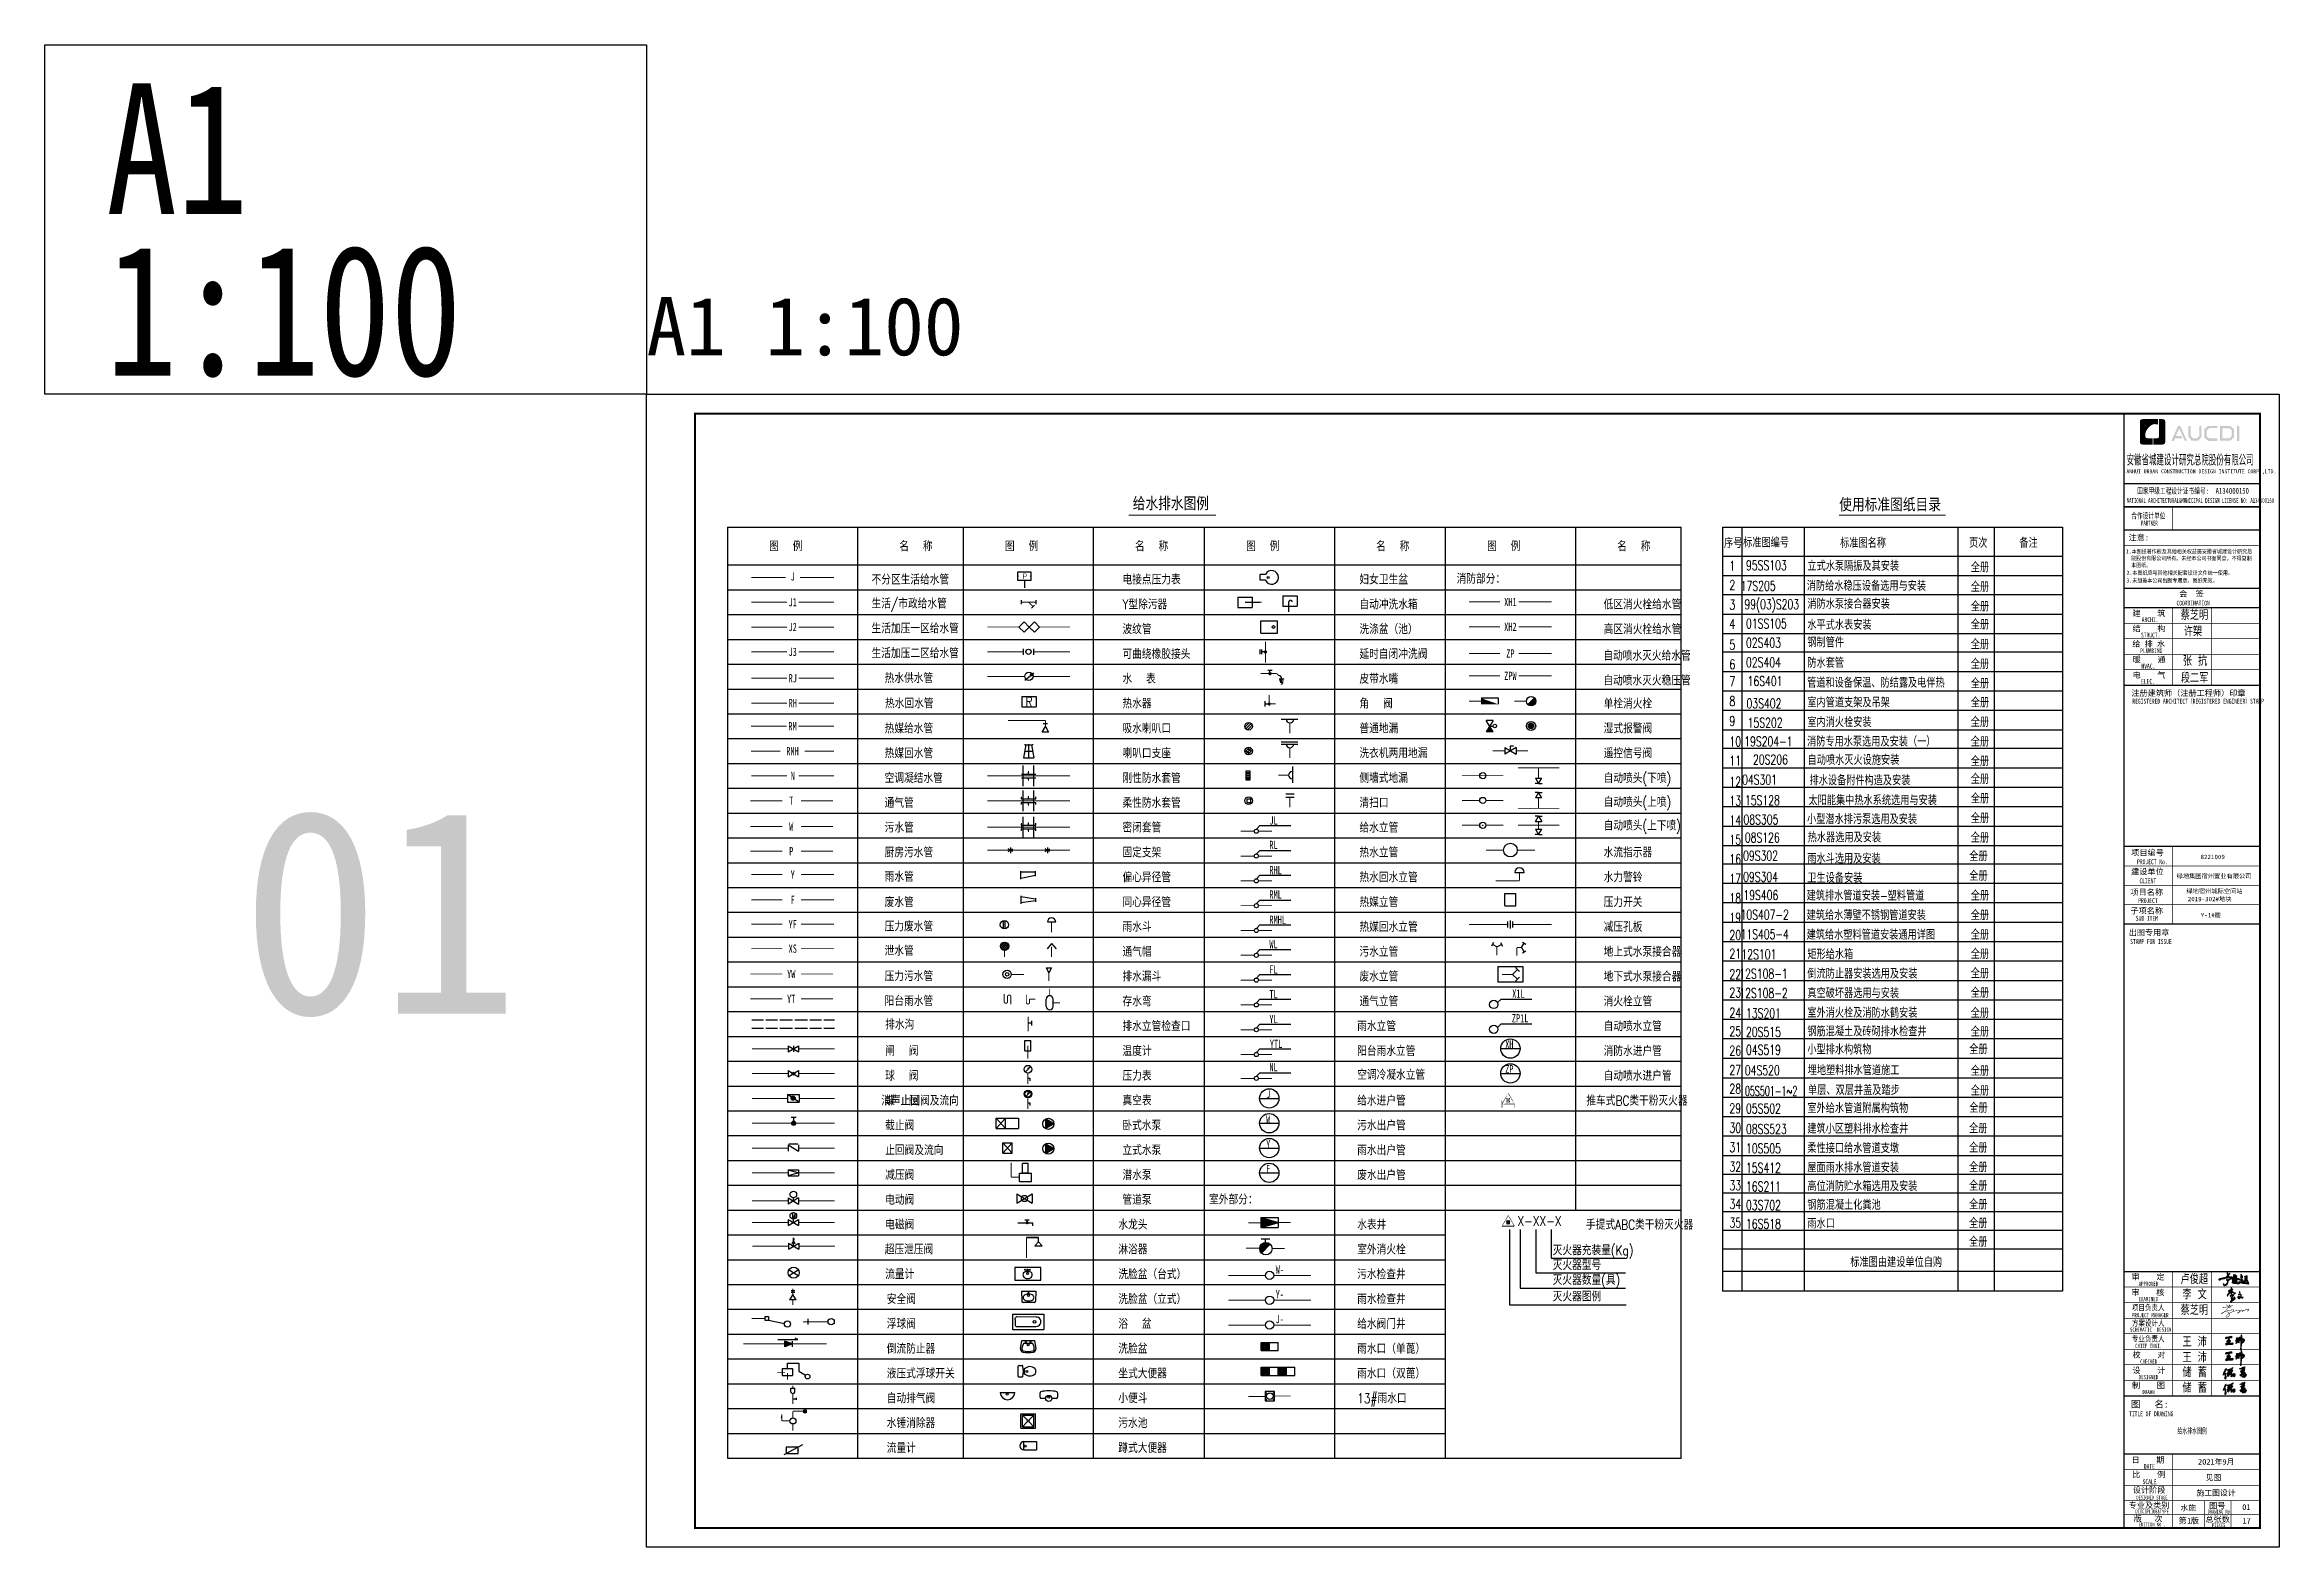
# Model space of a CAD drawing. Extents: x 27938 to 1507990, y 110129 to 923079.
# Drawn here: x 575451 to 690551, y 660457 to 737857 of the extents above; entities that cross this region are included whole.
import ezdxf
from ezdxf.enums import TextEntityAlignment as Align

# ---------------------------------------------------------------- set-up
doc = ezdxf.new("R2010")
doc.units = 0
doc.header["$LTSCALE"] = 1000
doc.header["$MEASUREMENT"] = 0
doc.linetypes.add('DASH', pattern=[0.35, 0.25, -0.1])
for name, color, linetype in [('0s-水标注', 7, 'Continuous'), ('C-Sheet-图框', 101, 'Continuous'), ('DIM_SYMB', 3, 'Continuous'), ('PUB_TEXT', 4, 'Continuous'), ('图框', 140, 'Continuous'), ('图签文字', 147, 'Continuous'), ('电子签名-李文', 7, 'DASH'), ('签名-水', 7, 'Continuous')]:
    doc.layers.add(name, color=color, linetype=linetype)
doc.layers.add('yichutu', color=7, linetype='Continuous', true_color=0xffffff, plot=False)
doc.layers.add('图签', color=147, linetype='Continuous', lineweight=18)
doc.styles.add('-黑体', font='simhei.ttf', dxfattribs={"width": 0.8})
doc.styles.add('_TCH_LABEL', font='simhei.ttf')
doc.styles.add('C', font='simhei.ttf')
doc.styles.add('HT', font='simhei.ttf')
doc.styles.add('HZ', font='txt', dxfattribs={"bigfont": 'hztxt'})
doc.styles.add('HZ8', font='txt.shx', dxfattribs={"bigfont": 'hztxt.shx'})
doc.styles.add('ST', font='', dxfattribs={"width": 0.8})
doc.styles.get("Standard").update_dxf_attribs({"font": 'gbenor.shx', "bigfont": 'gbcbig.shx'})
doc.styles.add('中森字体', font='', dxfattribs={"width": 0.8})
doc.styles.add('宋体', font='', dxfattribs={"height": 50})
doc.styles.add('建筑图签-1', font='simhei.ttf', dxfattribs={"width": 0.7})
doc.styles.add('建筑图签-2', font='TXT.shx', dxfattribs={"width": 0.5, "bigfont": 'HZTXT.shx'})
doc.styles.add('黑体', font='simhei.ttf')
doc.styles.get('ST').set_extended_font_data('SimSun')
doc.styles.get('中森字体').set_extended_font_data('SimSun')
doc.styles.get('宋体').set_extended_font_data('SimSun')

msp = doc.modelspace()

# ---------------------------------------------------------------- texts
at = {"layer": '0s-水标注', "style": '-黑体', "width": 0.8}
msp.add_text('给水排水图例', height=600, dxfattribs=at).set_placement((633458.1, 713936.9, 0), align=Align.CENTER)
at = {"layer": '0s-水标注', "style": 'HZ', "width": 0.7}
for s, p in [('序号', (661950.4, 711932.7)), ('标准图编号', (662933.6, 711959.8)), ('标准图名称', (667930.4, 711941.2)), ('页次', (674570, 711941.2)), ('备注', (677162.6, 711941.2)), ('2', (662228.7, 709777.3)), ('1', (662228.7, 710767.3)), ('95SS103', (663080.9, 710788.9)), ('消防给水稳压设备选用与安装', (666213.4, 709729.2)), ('立式水泵隔振及其安装', (666240.9, 710754.3)), ('全册', (674659, 710686.8)), ('全册', (674659, 709674.4)), ('3', (662228.7, 708758)), ('99(03)S203', (662998.4, 708782.1)), ('消防水泵接合器安装', (666240.9, 708800.7)), ('全册', (674659, 708667.4)), ('4', (662228.7, 707767.3)), ('01SS105', (663080.9, 707789.5)), ('水平式水表安装', (666240.9, 707720.5)), ('全册', (674659, 707740.8)), ('5', (662228.7, 706699.3)), ('02S403', (663080.9, 706801.5)), ('钢制管件', (666240.9, 706821.5)), ('全册', (674659, 706718.8)), ('6', (662228.7, 705689.5)), ('02S404', (663080.9, 705791.3)), ('防水套管', (666240.9, 705763.3)), ('全册', (674659, 705706.4)), ('7', (662228.7, 704815)), ('16S401', (663162.3, 704824.9)), ('管道和设备保温、防结露及电伴热', (666227.3, 704741.2)), ('全册', (674659, 704699.4)), ('8', (662228.7, 703793.7)), ('9', (662228.7, 702771)), ('03S402', (663106.1, 703673.7)), ('室内管道支架及吊架', (666240.9, 703725.1)), ('室内消火栓安装', (666240.9, 702708.8)), ('全册', (674659, 703723.8)), ('全册', (674659, 702716.8)), ('10', (662228.7, 701715)), ('15S202', (663167.2, 702680.2)), ('全册', (674659, 701704.4)), ('11', (662228.7, 700724.7)), ('全册', (674659, 700697.4)), ('12', (662228.7, 699647.4)), ('排水设备附件构造及安装', (666351.1, 699712.7)), ('全册', (674659, 699782.8)), ('13', (662228.7, 698659.1)), ('15S128', (663025.8, 698685.1)), ('太阳能集中热水系统选用与安装', (666301.4, 698685.1)), ('全册', (674659, 698775.8)), ('14', (662228.7, 697659.1)), ('小型潜水排污泵选用及安装', (666225.6, 697711.6)), ('全册', (674659, 697763.4)), ('15', (662228.7, 696659.1)), ('08S126', (663020.3, 696765)), ('热水器选用及安装', (666259.7, 696772.9)), ('全册', (674578, 695806.7)), ('全册', (674659, 696756.4)), ('16', (662228.7, 695659.1)), ('卫生设备安装', (666240.6, 694686)), ('雨水斗选用及安装', (666240.6, 695687.8)), ('全册', (674578, 694792.7)), ('17', (662228.7, 694652.1)), ('18', (662228.7, 693645.1)), ('全册', (674659, 693775.8)), ('19', (662228.7, 692645.1)), ('建筑给水薄壁不锈钢管道安装', (666205.1, 692766.4)), ('全册', (674659, 692768.8)), ('20', (662228.7, 691740.1)), ('建筑给水塑料管道安装通用详图', (666205.1, 691759.4)), ('全册', (674659, 691761.8)), ('21', (662228.7, 690783.9)), ('矩形给水箱', (666242, 690753.2)), ('全册', (674659, 690768.8)), ('22', (662228.7, 689726.2)), ('倒流防止器安装选用及安装', (666242, 689753.2)), ('全册', (674659, 689768.8)), ('23', (662228.7, 688783.1)), ('室外消火栓及消防水鹤安装', (666240.9, 687741.8)), ('真空破坏器选用与安装', (666242, 688753.2)), ('全册', (674659, 688768.8)), ('24', (662228.7, 687740.2)), ('25', (662228.7, 686790.1)), ('13S201', (663080.9, 687713.2)), ('全册', (674659, 687728.3)), ('全册', (674659, 686766.4)), ('26', (662228.7, 685790.1)), ('04S519', (663080.9, 685831.9)), ('小型排水构筑物', (666240.9, 685847.2)), ('全册', (674578, 685865.8)), ('27', (662228.7, 684790.1)), ('04S520', (663020.3, 684779)), ('埋地塑料排水管道施工', (666259.7, 684780)), ('全册', (674659, 684745.4)), ('28', (662228.7, 683828.1)), ('单层、双层井盖及踏步', (666277.5, 683757.5)), ('全册', (674659, 683729.4)), ('29', (662228.7, 682821.1)), ('05S502', (663080.9, 682807.8)), ('室外给水管道附属构筑物', (666240.9, 682823.1)), ('全册', (674578, 682841.7)), ('30', (662228.7, 681814.1)), ('08SS523', (663080.9, 681753.8)), ('建筑小区塑料排水检查井', (666240.9, 681769.1)), ('全册', (674570, 681787.7)), ('31', (662228.7, 680814.1)), ('32', (662228.7, 679814.1)), ('10S505', (663080.9, 680753.8)), ('15S412', (663080.9, 679753.8)), ('屋面雨水排水管道安装', (666240.9, 679769.1)), ('柔性接口给水管道支墩', (666240.9, 680769.1)), ('全册', (674570, 680787.7)), ('全册', (674570, 679787.7)), ('33', (662228.7, 678852.2)), ('16S211', (663080.9, 678791.9)), ('高位消防贮水箱选用及安装', (666240.9, 678807.2)), ('全册', (674570, 678825.8)), ('34', (662228.7, 677890.2)), ('03S702', (663080.9, 677829.9)), ('钢筋混凝土化粪池', (666240.9, 677845.3)), ('全册', (674570, 677863.8)), ('35', (662228.7, 676928.3)), ('16S518', (663080.9, 676868)), ('雨水口', (666240.9, 676883.3)), ('全册', (674570, 676901.9)), ('全册', (674570, 675939.9)), ('标准图由建设单位自购', (668454.1, 674895.6))]:
    msp.add_text(s, height=500, dxfattribs=at).set_placement(p)
at = {"layer": '0s-水标注', "style": 'HZ', "width": 0.8}
for s, height, p in [('图  例', 500, (612770, 711770.4)), ('名  称', 500, (619467.5, 711767.6)), ('图  例', 500, (624911, 711770.4)), ('名  称', 500, (631608.5, 711767.6)), ('图  例', 500, (637330, 711770.4)), ('名  称', 500, (644027.5, 711767.6)), ('图  例', 500, (649749, 711770.4)), ('名  称', 500, (656446.5, 711767.6)), ('不分区生活给水管', 500, (618038.8, 710050.8)), ('电接点压力表', 500, (630964.5, 710053)), ('妇女卫生盆', 500, (643169.8, 710053)), ('Y型除污器', 500, (630964.5, 708775)), ('自动冲洗水箱', 500, (643169.8, 708772.8)), ('低区消火栓给水管', 500, (655749, 708770.6)), ('波纹管', 500, (630964.5, 707494.8)), ('洗涤盆（池）', 500, (643169.8, 707497)), ('高区消火栓给水管', 500, (655749, 707492.6)), ('可曲绕橡胶接头', 500, (630964.5, 706214.6)), ('延时自闭冲洗阀', 500, (643169.8, 706216.8)), ('自动喷水灭火给水管', 500, (655733.7, 706131.4)), ('水  表', 500, (630964.5, 704943.3)), ('皮带水嘴', 500, (643169.8, 704938.8)), ('自动喷水灭火稳压管', 500, (655733.7, 704853.4)), ('热水回水管', 500, (618734.1, 703674.5)), ('R', 500, (625967.6, 703755.4)), ('热水器', 500, (630964.5, 703667.5)), ('角  阀', 500, (643169.8, 703663)), ('单栓消火栓', 500, (655749, 703658.6)), ('热媒给水管', 500, (618713.6, 702382.8)), ('吸水喇叭口', 500, (630964.5, 702387.3)), ('普通地漏', 500, (643169.8, 702389.5)), ('湿式报警阀', 500, (655749, 702385)), ('热媒回水管', 500, (618713.6, 701104.8)), ('喇叭口支座', 500, (630964.5, 701107)), ('洗衣机两用地漏', 500, (643169.8, 701111.5)), ('遥控信号阀', 500, (655749, 701104.8)), ('空调凝结水管', 500, (618713.6, 699826.8)), ('刚性防水套管', 500, (630964.5, 699826.8)), ('侧墙式地漏', 500, (643169.8, 699833.5)), ('自动喷头(下喷)', 500, (655749, 699826.8)), ('通气管', 500, (618713.6, 698548.8)), ('柔性防水套管', 500, (630964.5, 698548.8)), ('清扫口', 500, (643169.8, 698551)), ('自动喷头(上喷)', 500, (655749, 698592.2)), ('污水管', 500, (618713.6, 697275.4)), ('密闭套管', 500, (630964.5, 697276)), ('给水立管', 500, (643169.8, 697270.8)), ('自动喷头(上下喷)', 500, (655749, 697380.4)), ('厨房污水管', 500, (618713.6, 695997.4)), ('固定支架', 500, (630964.5, 695995)), ('热水立管', 500, (643169.8, 695992.8)), ('水流指示器', 500, (655749, 695997.3)), ('雨水管', 500, (618713.6, 694745.1)), ('偏心异径管', 500, (630964.5, 694717)), ('热水回水立管', 500, (643169.8, 694714.8)), ('水力警铃', 500, (655749, 694717)), ('废水管', 500, (618713.6, 693436.8)), ('同心异径管', 500, (630964.5, 693439)), ('热媒立管', 500, (643169.8, 693436.8)), ('压力开关', 500, (655749, 693439)), ('压力废水管', 500, (618713.6, 692186.5)), ('雨水斗', 500, (630964.5, 692165.5)), ('热媒回水立管', 500, (643169.8, 692158.8)), ('减压孔板', 500, (655749, 692161)), ('泄水管', 500, (618713.6, 690926.6)), ('通气帽', 500, (630964.5, 690883)), ('污水立管', 500, (643169.8, 690880.8)), ('地上式水泵接合器', 500, (655749, 690880.8)), ('压力污水管', 500, (618713.6, 689621.7)), ('排水漏斗', 500, (630964.5, 689605)), ('废水立管', 500, (643169.8, 689602.8)), ('地下式水泵接合器', 500, (655749, 689602.8)), ('阳台雨水管', 500, (618713.6, 688343.7)), ('存水弯', 500, (630964.5, 688324.8)), ('通气立管', 500, (643169.8, 688324.8)), ('消火栓立管', 500, (655749, 688322.6)), ('排水沟', 500, (618742.4, 687130.7)), ('排水立管检查口', 500, (630964.5, 687046.8)), ('雨水立管', 500, (643054, 687046.8)), ('自动喷水立管', 500, (655749, 687046.8)), ('闸  阀', 500, (618742.4, 685773.3)), ('温度计', 500, (630964.5, 685768.8)), ('阳台雨水立管', 500, (643051.4, 685768.8)), ('消防水进户管', 500, (655749, 685768.8)), ('球  阀', 500, (618742.4, 684495.3)), ('压力表', 500, (630964.5, 684493)), ('空调冷凝水立管', 500, (643054, 684541.5)), ('自动喷水进户管', 500, (655749, 684490.8)), ('消声止回阀及流向', 500, (618538.3, 683215)), ('蝶  阀', 500, (618742.4, 683217.3)), ('真空表', 500, (630964.5, 683215)), ('给水进户管', 500, (643054, 683212.8)), ('推车式BC类干粉灭火器', 500, (654853.3, 683212.8)), ('截止阀', 500, (618742.4, 681937)), ('卧式水泵', 500, (630964.5, 681937)), ('污水出户管', 500, (643054, 681934.8)), ('止回阀及流向', 500, (618742.4, 680661.3)), ('立式水泵', 500, (630964.5, 680659)), ('雨水出户管', 500, (643054, 680656.8)), ('减压阀', 500, (618742.4, 679383.3)), ('潜水泵', 500, (630964.5, 679381)), ('废水出户管', 500, (643054, 679378.8)), ('电动阀', 500, (618742.4, 678105.3)), ('管道泵', 500, (630964.5, 678103)), ('室外部分：', 500, (635426.4, 678119.1)), ('M', 250, (613922.4, 677417.3)), ('电磁阀', 500, (618742.4, 676827.3)), ('水龙头', 500, (630750.8, 676825)), ('水表井', 500, (643054, 676822.8)), ('X-XX-X', 500, (651309.8, 677010.5)), ('手提式ABC类干粉灭火器', 500, (654836.4, 676825)), ('超压泄压阀', 500, (618718.4, 675549.3)), ('淋浴器', 500, (630750.8, 675544.8)), ('室外消火栓', 500, (643054, 675542.6)), ('灭火器充装量(Kg)', 500, (653124.5, 675505.8)), ('流量计', 500, (618742.4, 674271.3)), ('洗脸盆（台式）', 500, (630750.8, 674269)), ('污水检查井', 500, (643054, 674266.8)), ('灭火器型号', 500, (653124.5, 674739.8)), ('灭火器数量(具)', 500, (653124.5, 673973.8)), ('安全阀', 500, (618823.5, 672988.8)), ('洗脸盆（立式）', 500, (630750.8, 672991)), ('雨水检查井', 500, (643054, 672988.8)), ('灭火器图例', 500, (653124.5, 673122.7)), ('浮球阀', 500, (618823.5, 671715.3)), ('浴  盆', 500, (630750.8, 671713)), ('给水阀门井', 500, (643054, 671710.8)), ('倒流防止器', 500, (618823.5, 670432.8)), ('洗脸盆', 500, (630750.8, 670435)), ('雨水口（单蓖）', 500, (643054, 670432.8)), ('液压式浮球开关', 500, (618823.5, 669157)), ('坐式大便器', 500, (630750.8, 669157)), ('雨水口（双蓖）', 500, (643054, 669157)), ('自动排气阀', 500, (618823.5, 667879)), ('小便斗', 500, (630750.8, 667883.5)), ('13#雨水口', 500, (643054, 667881.3)), ('水锤消除器', 500, (618823.5, 666601)), ('污水池', 500, (630750.8, 666605.5)), ('流量计', 500, (618823.5, 665323)), ('蹲式大便器', 500, (630750.8, 665323))]:
    msp.add_text(s, height=height, rotation=0, dxfattribs=at).set_placement(p)
at = {"layer": '0s-水标注', "ltscale": 1.5, "style": 'ST', "width": 0.7}
for s, p in [('J', (613978.3, 710468.2)), ('J1', (613978.3, 709138.2)), ('XH1', (650944.4, 709150.9)), ('J2', (613978.3, 707860.2)), ('XH2', (650944.4, 707872.9)), ('J3', (613978.3, 706582.2)), ('ZPW', (650944.4, 705351.4)), ('ZP', (650944.4, 706498.4)), ('RJ', (613980.7, 705221.4)), ('RH', (613980.7, 703943.4)), ('RM', (613968.7, 702749.8)), ('RMH', (613968.7, 701471.8)), ('N', (613980.7, 700193.8)), ('T', (613906.3, 698915.8)), ('W', (613903.9, 697589.2)), ('P', (613903.9, 696311.2)), ('Y', (613980.7, 695112.1)), ('F', (613980.7, 693803.8)), ('YF', (613980.7, 692553.4)), ('YW', (613903.9, 689988.7)), ('YT', (613903.9, 688710.7))]:
    msp.add_text(s, height=426, dxfattribs=at).set_placement(p, align=Align.MIDDLE)
at = {"layer": '0s-水标注', "ltscale": 1.5}
for s, height, style, width, p in [('消防部分：', 500, 'HZ8', 0.8, (648176.1, 710093.5)), ('生活/市政给水管', 500, 'HZ8', 0.8, (618038.8, 708814.9)), ('生活加压一区给水管', 500, 'HZ8', 0.8, (618038.8, 707536.9)), ('生活加压二区给水管', 500, 'HZ8', 0.8, (618038.8, 706258.9)), ('热水供水管', 500, 'HZ8', 0.8, (618713.6, 704974.7)), ('JL', 426, 'ST', 0.7, (638532.5, 697682.6)), ('RL', 426, 'ST', 0.7, (638532.5, 696425.1)), ('RHL', 426, 'ST', 0.7, (638532.5, 695129.9)), ('RML', 426, 'ST', 0.7, (638532.5, 693869.1)), ('RMHL', 426, 'ST', 0.7, (638532.5, 692573.9)), ('WL', 426, 'ST', 0.7, (638532.5, 691315.8)), ('FL', 426, 'ST', 0.7, (638532.5, 690013.1)), ('TL', 426, 'ST', 0.7, (638532.5, 688735.7)), ('X1L', 426, 'ST', 0.7, (651039.2, 688765.3)), ('YL', 426, 'ST', 0.7, (638532.5, 687458.2)), ('ZP1L', 426, 'ST', 0.7, (651020.3, 687496.4)), ('YTL', 426, 'ST', 0.7, (638555.9, 686180.8)), ('XH', 397.6, 'ST', 0.7, (650683.2, 686176.7)), ('NL', 426, 'ST', 0.7, (638532.5, 684978.8)), ('ZP', 397.6, 'ST', 0.7, (650683.2, 684898.7)), ('J', 397.6, 'ST', 0.7, (638367.9, 683594.2)), ('W', 397.6, 'ST', 0.7, (638367.9, 682316.2)), ('Y', 397.6, 'ST', 0.7, (638367.9, 681038.2)), ('F', 397.6, 'ST', 0.7, (638367.9, 679760.2)), ('W-', 426, 'ST', 0.7, (638856.5, 674558.1)), ('Y-', 426, 'ST', 0.7, (638856.5, 673280.1)), ('J-', 426, 'ST', 0.7, (638856.5, 672002.1))]:
    msp.add_text(s, height=height, dxfattribs=dict(at, style=style, width=width)).set_placement(p)
at = {"layer": '0s-水标注', "style": 'HZ'}
for s, width, p in [('17S205 ', 0.7, (663865.8, 709979.7)), ('04S301', 0.7, (663778.3, 699997)), ('08S305', 0.7, (663849.5, 697945.1)), ('09S302', 0.7, (663830.7, 696081.4)), ('09S304', 0.7, (663830.7, 694988.8)), ('10S407-2', 0.7, (664044.1, 693045.1)), ('11S405-4', 0.7, (664044.1, 692038.1)), ('12S101', 0.7, (663745.2, 691003.8)), ('12S108-1', 0.7, (663982.8, 690003.8)), ('12S108-2', 0.7, (663982.8, 689003.8)), ('05S501-1~2', 0.6, (664375.4, 683962.8))]:
    msp.add_text(s, height=500, dxfattribs=dict(at, width=width)).set_placement(p, align=Align.MIDDLE)
at = {"layer": '0s-水标注', "color": 1, "style": 'HZ', "width": 0.7}
for s, p in [('19S204-1', (664233.6, 701968.5)), ('20S206', (664340.5, 701036)), ('19S406', (663846.8, 694052.1))]:
    msp.add_text(s, height=500, dxfattribs=at).set_placement(p, align=Align.MIDDLE)
for s, p in [('消防专用水泵选用及安装（一）', (666225.6, 701711.9)), ('自动喷水灭火设施安装', (666253.1, 700761.7)), ('建筑排水管道安装-塑料管道', (666205.1, 693773.4)), ('20S515', (663080.9, 686751.3)), ('钢筋混凝土及砖砌排水检查井', (666240.9, 686779.9))]:
    msp.add_text(s, height=500, dxfattribs=at).set_placement(p)
at = {"layer": '0s-水标注', "ltscale": 1.5, "style": 'ST', "width": 0.7}
msp.add_text('XS', height=426, rotation=360, dxfattribs=at).set_placement((613980.7, 691293.6), align=Align.MIDDLE)
at = {"layer": 'C-Sheet-图框', "color": 7, "style": '宋体', "width": 0.6}
msp.add_text('给水排水图例', height=300, dxfattribs=at).set_placement((685304.2, 666305.7))
at = {"layer": 'C-Sheet-图框', "color": 7, "style": '宋体'}
msp.add_text('01', height=300, dxfattribs=at).set_placement((688640.3, 662375.1))
at = {"layer": 'DIM_SYMB', "color": 6, "style": 'C'}
msp.add_text('01', height=10514.77, dxfattribs=at).set_placement((585567.5, 687940.8))
at = {"layer": 'PUB_TEXT', "style": '中森字体', "width": 0.8}
msp.add_text('使用标准图纸目录', height=600, dxfattribs=at).set_placement((667884.5, 713878.8))
at = {"layer": '图框', "color": 2, "style": '黑体', "width": 0.8}
for s, p in [('A1', (578613.7, 729139.7)), ('1:100', (578613.7, 720813.6))]:
    msp.add_text(s, height=6729.45, dxfattribs=at).set_placement(p)

# ---------------------------------------------------------------- blocks, each defined once
blk = doc.blocks.new('*X146')
at = {"color": 0, "linetype": 'Continuous'}
for p, q in [((-79979, -68610), (-79674, -68610)), ((-79979, -68620), (-79674, -68620)), ((-79979, -68630), (-79674, -68630)), ((-79979, -68640), (-79674, -68640)), ((-79979, -68650), (-79674, -68650)), ((-79979, -68660), (-79674, -68660)), ((-79979, -68670), (-79674, -68670)), ((-79979, -68680), (-79674, -68680)), ((-79979, -68690), (-79674, -68690)), ((-79979, -68700), (-79674, -68700)), ((-79979, -68710), (-79674, -68710)), ((-79979, -68720), (-79674, -68720)), ((-79979, -68730), (-79674, -68730)), ((-79979, -68740), (-79674, -68740)), ((-79979, -68750), (-79674, -68750)), ((-79979, -68760), (-79674, -68760)), ((-79979, -68770), (-79674, -68770)), ((-79979, -68780), (-79674, -68780)), ((-79979, -68790), (-79674, -68790)), ((-79979, -68800), (-79674, -68800)), ((-79979, -68810), (-79674, -68810)), ((-79979, -68820), (-79674, -68820)), ((-79979, -68830), (-79674, -68830)), ((-79979, -68840), (-79674, -68840)), ((-79979, -68850), (-79674, -68850)), ((-79979, -68860), (-79674, -68860)), ((-79979, -68870), (-79674, -68870)), ((-79979, -68880), (-79674, -68880)), ((-79979, -68890), (-79674, -68890)), ((-79979, -68900), (-79674, -68900))]:
    blk.add_line(p, q, dxfattribs=at)
blk = doc.blocks.new('*X148')
at = {"color": 0, "linetype": 'Continuous'}
for p, q in [((-59859, -59642), (-59854, -59642)), ((-59859, -59643), (-59851, -59643)), ((-59859, -59644), (-59847, -59644)), ((-59859, -59645), (-59844, -59645)), ((-59859, -59646), (-59840, -59646)), ((-59859, -59647), (-59837, -59647)), ((-59859, -59648), (-59833, -59648)), ((-59859, -59649), (-59830, -59649)), ((-59859, -59650), (-59826, -59650)), ((-59859, -59651), (-59823, -59651)), ((-59859, -59652), (-59819, -59652)), ((-59859, -59653), (-59816, -59653)), ((-59859, -59654), (-59812, -59654)), ((-59859, -59655), (-59809, -59655)), ((-59859, -59656), (-59805, -59656)), ((-59859, -59657), (-59802, -59657)), ((-59859, -59658), (-59798, -59658)), ((-59859, -59659), (-59795, -59659)), ((-59859, -59660), (-59791, -59660)), ((-59859, -59661), (-59788, -59661)), ((-59859, -59662), (-59784, -59662)), ((-59859, -59663), (-59781, -59663)), ((-59859, -59664), (-59777, -59664)), ((-59859, -59665), (-59774, -59665)), ((-59859, -59666), (-59770, -59666)), ((-59859, -59667), (-59767, -59667)), ((-59859, -59668), (-59763, -59668)), ((-59859, -59669), (-59760, -59669)), ((-59859, -59670), (-59756, -59670)), ((-59859, -59671), (-59753, -59671)), ((-59859, -59672), (-59749, -59672)), ((-59859, -59673), (-59746, -59673)), ((-59859, -59674), (-59742, -59674)), ((-59859, -59675), (-59739, -59675)), ((-59859, -59676), (-59735, -59676)), ((-59859, -59677), (-59732, -59677)), ((-59859, -59678), (-59728, -59678)), ((-59859, -59679), (-59725, -59679)), ((-59859, -59680), (-59721, -59680)), ((-59859, -59681), (-59718, -59681)), ((-59859, -59682), (-59714, -59682)), ((-59859, -59683), (-59711, -59683)), ((-59859, -59684), (-59707, -59684)), ((-59859, -59685), (-59704, -59685)), ((-59859, -59686), (-59700, -59686)), ((-59859, -59687), (-59697, -59687)), ((-59859, -59688), (-59693, -59688)), ((-59859, -59689), (-59690, -59689)), ((-59859, -59690), (-59686, -59690)), ((-59859, -59691), (-59683, -59691)), ((-59859, -59692), (-59679, -59692)), ((-59859, -59693), (-59676, -59693)), ((-59859, -59694), (-59672, -59694)), ((-59859, -59695), (-59669, -59695)), ((-59859, -59696), (-59665, -59696)), ((-59859, -59697), (-59662, -59697)), ((-59859, -59698), (-59658, -59698)), ((-59859, -59699), (-59655, -59699)), ((-59859, -59700), (-59651, -59700)), ((-59859, -59701), (-59648, -59701)), ((-59859, -59702), (-59644, -59702)), ((-59859, -59703), (-59641, -59703)), ((-59859, -59704), (-59637, -59704)), ((-59859, -59705), (-59634, -59705)), ((-59859, -59706), (-59630, -59706)), ((-59859, -59707), (-59627, -59707)), ((-59859, -59708), (-59623, -59708)), ((-59859, -59709), (-59620, -59709)), ((-59859, -59710), (-59616, -59710)), ((-59859, -59711), (-59613, -59711)), ((-59859, -59712), (-59609, -59712)), ((-59859, -59713), (-59606, -59713)), ((-59859, -59714), (-59602, -59714)), ((-59859, -59715), (-59599, -59715)), ((-59859, -59716), (-59595, -59716)), ((-59859, -59717), (-59592, -59717)), ((-59859, -59718), (-59588, -59718)), ((-59859, -59719), (-59585, -59719)), ((-59859, -59720), (-59581, -59720)), ((-59859, -59721), (-59578, -59721)), ((-59859, -59722), (-59574, -59722)), ((-59859, -59723), (-59571, -59723)), ((-59859, -59724), (-59567, -59724)), ((-59859, -59725), (-59564, -59725)), ((-59859, -59726), (-59560, -59726)), ((-59859, -59727), (-59557, -59727)), ((-59859, -59728), (-59553, -59728)), ((-59859, -59729), (-59550, -59729)), ((-59859, -59730), (-59546, -59730)), ((-59859, -59731), (-59543, -59731)), ((-59859, -59732), (-59539, -59732)), ((-59859, -59733), (-59536, -59733)), ((-59859, -59734), (-59532, -59734)), ((-59859, -59735), (-59529, -59735)), ((-59859, -59736), (-59525, -59736)), ((-59859, -59737), (-59522, -59737)), ((-59859, -59738), (-59518, -59738)), ((-59859, -59739), (-59515, -59739)), ((-59859, -59740), (-59511, -59740)), ((-59859, -59741), (-59508, -59741)), ((-59859, -59742), (-59504, -59742)), ((-59859, -59743), (-59501, -59743)), ((-59859, -59744), (-59497, -59744)), ((-59859, -59745), (-59494, -59745)), ((-59859, -59746), (-59490, -59746)), ((-59859, -59747), (-59487, -59747)), ((-59859, -59748), (-59483, -59748)), ((-59859, -59749), (-59480, -59749)), ((-59859, -59750), (-59476, -59750)), ((-59859, -59751), (-59473, -59751)), ((-59859, -59752), (-59469, -59752)), ((-59859, -59753), (-59466, -59753)), ((-59859, -59754), (-59462, -59754)), ((-59859, -59755), (-59459, -59755)), ((-59859, -59756), (-59455, -59756)), ((-59859, -59757), (-59452, -59757)), ((-59859, -59758), (-59448, -59758)), ((-59859, -59759), (-59445, -59759)), ((-59859, -59760), (-59441, -59760)), ((-59859, -59761), (-59438, -59761)), ((-59859, -59762), (-59434, -59762)), ((-59859, -59763), (-59431, -59763)), ((-59859, -59764), (-59427, -59764)), ((-59859, -59765), (-59424, -59765)), ((-59859, -59766), (-59420, -59766)), ((-59859, -59767), (-59417, -59767)), ((-59859, -59768), (-59413, -59768)), ((-59859, -59769), (-59410, -59769)), ((-59859, -59770), (-59406, -59770)), ((-59859, -59771), (-59403, -59771)), ((-59859, -59772), (-59399, -59772)), ((-59859, -59773), (-59396, -59773)), ((-59859, -59774), (-59392, -59774)), ((-59859, -59775), (-59389, -59775)), ((-59859, -59776), (-59385, -59776)), ((-59859, -59777), (-59382, -59777)), ((-59859, -59778), (-59378, -59778)), ((-59859, -59779), (-59375, -59779)), ((-59859, -59780), (-59371, -59780)), ((-59859, -59781), (-59368, -59781)), ((-59859, -59782), (-59364, -59782)), ((-59859, -59783), (-59361, -59783)), ((-59859, -59784), (-59357, -59784)), ((-59859, -59785), (-59354, -59785)), ((-59859, -59786), (-59350, -59786)), ((-59859, -59787), (-59347, -59787)), ((-59859, -59788), (-59343, -59788)), ((-59859, -59789), (-59340, -59789)), ((-59859, -59790), (-59336, -59790)), ((-59859, -59791), (-59333, -59791)), ((-59859, -59792), (-59329, -59792)), ((-59859, -59793), (-59326, -59793)), ((-59859, -59794), (-59322, -59794)), ((-59859, -59795), (-59319, -59795)), ((-59859, -59796), (-59315, -59796)), ((-59859, -59797), (-59312, -59797)), ((-59859, -59798), (-59308, -59798)), ((-59859, -59799), (-59305, -59799)), ((-59859, -59800), (-59301, -59800)), ((-59859, -59801), (-59298, -59801)), ((-59859, -59802), (-59294, -59802)), ((-59859, -59803), (-59291, -59803)), ((-59859, -59804), (-59287, -59804)), ((-59859, -59805), (-59284, -59805)), ((-59859, -59806), (-59280, -59806)), ((-59859, -59807), (-59277, -59807)), ((-59859, -59808), (-59273, -59808)), ((-59859, -59809), (-59270, -59809)), ((-59859, -59810), (-59266, -59810)), ((-59859, -59811), (-59263, -59811)), ((-59859, -59812), (-59259, -59812)), ((-59859, -59813), (-59256, -59813)), ((-59859, -59814), (-59252, -59814)), ((-59859, -59815), (-59249, -59815)), ((-59859, -59816), (-59245, -59816)), ((-59859, -59817), (-59242, -59817)), ((-59859, -59818), (-59238, -59818)), ((-59859, -59819), (-59235, -59819)), ((-59859, -59820), (-59231, -59820)), ((-59859, -59821), (-59228, -59821)), ((-59859, -59822), (-59224, -59822)), ((-59859, -59823), (-59221, -59823)), ((-59859, -59824), (-59217, -59824)), ((-59859, -59825), (-59214, -59825)), ((-59859, -59826), (-59210, -59826)), ((-59859, -59827), (-59207, -59827)), ((-59859, -59828), (-59203, -59828)), ((-59859, -59829), (-59200, -59829)), ((-59859, -59830), (-59196, -59830)), ((-59859, -59831), (-59193, -59831)), ((-59859, -59832), (-59189, -59832)), ((-59859, -59833), (-59186, -59833)), ((-59859, -59834), (-59182, -59834)), ((-59859, -59835), (-59179, -59835)), ((-59859, -59836), (-59175, -59836)), ((-59859, -59837), (-59172, -59837)), ((-59859, -59838), (-59168, -59838)), ((-59859, -59839), (-59165, -59839)), ((-59859, -59840), (-59161, -59840)), ((-59859, -59841), (-59158, -59841)), ((-59859, -59842), (-59154, -59842)), ((-59859, -59843), (-59151, -59843)), ((-59859, -59844), (-59147, -59844)), ((-59859, -59845), (-59144, -59845)), ((-59859, -59846), (-59140, -59846)), ((-59859, -59847), (-59137, -59847)), ((-59859, -59848), (-59133, -59848)), ((-59859, -59849), (-59130, -59849)), ((-59859, -59850), (-59126, -59850)), ((-59859, -59851), (-59123, -59851)), ((-59859, -59852), (-59119, -59852)), ((-59859, -59853), (-59116, -59853)), ((-59859, -59854), (-59112, -59854)), ((-59859, -59855), (-59109, -59855)), ((-59859, -59856), (-59105, -59856)), ((-59859, -59857), (-59102, -59857)), ((-59859, -59858), (-59098, -59858)), ((-59859, -59859), (-59095, -59859)), ((-59859, -59860), (-59091, -59860)), ((-59859, -59861), (-59088, -59861)), ((-59859, -59862), (-59084, -59862)), ((-59859, -59863), (-59081, -59863)), ((-59859, -59864), (-59077, -59864)), ((-59859, -59865), (-59074, -59865)), ((-59859, -59866), (-59070, -59866)), ((-59859, -59867), (-59067, -59867)), ((-59859, -59868), (-59063, -59868)), ((-59859, -59869), (-59060, -59869)), ((-59859, -59870), (-59056, -59870)), ((-59859, -59871), (-59053, -59871)), ((-59859, -59872), (-59049, -59872)), ((-59859, -59873), (-59046, -59873)), ((-59859, -59874), (-59042, -59874)), ((-59859, -59875), (-59039, -59875)), ((-59859, -59876), (-59035, -59876)), ((-59859, -59877), (-59032, -59877)), ((-59859, -59878), (-59028, -59878)), ((-59859, -59879), (-59025, -59879)), ((-59859, -59880), (-59021, -59880)), ((-59859, -59881), (-59018, -59881)), ((-59859, -59882), (-59014, -59882)), ((-59859, -59883), (-59011, -59883)), ((-59859, -59884), (-59007, -59884)), ((-59859, -59885), (-59004, -59885)), ((-59859, -59886), (-59000, -59886)), ((-59859, -59887), (-58997, -59887)), ((-59859, -59888), (-58993, -59888)), ((-59859, -59889), (-58990, -59889)), ((-59859, -59890), (-58986, -59890)), ((-59859, -59891), (-58983, -59891)), ((-59859, -59892), (-58979, -59892)), ((-59859, -59893), (-58976, -59893)), ((-59859, -59894), (-58972, -59894)), ((-59859, -59895), (-58969, -59895)), ((-59859, -59898), (-58970, -59898)), ((-59859, -59899), (-58974, -59899)), ((-59859, -59900), (-58977, -59900)), ((-59859, -59901), (-58981, -59901)), ((-59859, -59902), (-58984, -59902)), ((-59859, -59903), (-58988, -59903)), ((-59859, -59904), (-58991, -59904)), ((-59859, -59905), (-58995, -59905)), ((-59859, -59906), (-58998, -59906)), ((-59859, -59907), (-59002, -59907)), ((-59859, -59908), (-59005, -59908)), ((-59859, -59909), (-59009, -59909)), ((-59859, -59910), (-59012, -59910)), ((-59859, -59911), (-59016, -59911)), ((-59859, -59912), (-59019, -59912)), ((-59859, -59913), (-59023, -59913)), ((-59859, -59914), (-59026, -59914)), ((-59859, -59915), (-59030, -59915)), ((-59859, -59916), (-59033, -59916)), ((-59859, -59917), (-59037, -59917)), ((-59859, -59918), (-59040, -59918)), ((-59859, -59919), (-59044, -59919)), ((-59859, -59920), (-59047, -59920)), ((-59859, -59921), (-59051, -59921)), ((-59859, -59922), (-59054, -59922)), ((-59859, -59923), (-59058, -59923)), ((-59859, -59924), (-59061, -59924)), ((-59859, -59925), (-59065, -59925)), ((-59859, -59926), (-59068, -59926)), ((-59859, -59927), (-59072, -59927)), ((-59859, -59928), (-59075, -59928)), ((-59859, -59929), (-59079, -59929)), ((-59859, -59930), (-59082, -59930)), ((-59859, -59931), (-59086, -59931)), ((-59859, -59932), (-59089, -59932)), ((-59859, -59933), (-59093, -59933)), ((-59859, -59934), (-59096, -59934)), ((-59859, -59935), (-59100, -59935)), ((-59859, -59936), (-59103, -59936)), ((-59859, -59937), (-59107, -59937)), ((-59859, -59938), (-59110, -59938)), ((-59859, -59939), (-59114, -59939)), ((-59859, -59940), (-59117, -59940)), ((-59859, -59941), (-59121, -59941)), ((-59859, -59942), (-59124, -59942)), ((-59859, -59943), (-59128, -59943)), ((-59859, -59944), (-59131, -59944)), ((-59859, -59945), (-59135, -59945)), ((-59859, -59946), (-59138, -59946)), ((-59859, -59947), (-59142, -59947)), ((-59859, -59948), (-59145, -59948)), ((-59859, -59949), (-59149, -59949)), ((-59859, -59950), (-59152, -59950)), ((-59859, -59951), (-59156, -59951)), ((-59859, -59952), (-59159, -59952)), ((-59859, -59953), (-59163, -59953)), ((-59859, -59954), (-59166, -59954)), ((-59859, -59955), (-59170, -59955)), ((-59859, -59956), (-59173, -59956)), ((-59859, -59957), (-59177, -59957)), ((-59859, -59958), (-59180, -59958)), ((-59859, -59959), (-59184, -59959)), ((-59859, -59960), (-59187, -59960)), ((-59859, -59961), (-59191, -59961)), ((-59859, -59962), (-59194, -59962)), ((-59859, -59963), (-59198, -59963)), ((-59859, -59964), (-59201, -59964)), ((-59859, -59965), (-59205, -59965)), ((-59859, -59966), (-59208, -59966)), ((-59859, -59967), (-59212, -59967)), ((-59859, -59968), (-59215, -59968)), ((-59859, -59969), (-59219, -59969)), ((-59859, -59970), (-59222, -59970)), ((-59859, -59971), (-59226, -59971)), ((-59859, -59972), (-59229, -59972)), ((-59859, -59973), (-59233, -59973)), ((-59859, -59974), (-59236, -59974)), ((-59859, -59975), (-59240, -59975)), ((-59859, -59976), (-59243, -59976)), ((-59859, -59977), (-59247, -59977)), ((-59859, -59978), (-59250, -59978)), ((-59859, -59979), (-59254, -59979)), ((-59859, -59980), (-59257, -59980)), ((-59859, -59981), (-59261, -59981)), ((-59859, -59982), (-59264, -59982)), ((-59859, -59983), (-59268, -59983)), ((-59859, -59984), (-59271, -59984)), ((-59859, -59985), (-59275, -59985)), ((-59859, -59986), (-59278, -59986)), ((-59859, -59987), (-59282, -59987)), ((-59859, -59988), (-59285, -59988)), ((-59859, -59989), (-59289, -59989)), ((-59859, -59990), (-59292, -59990)), ((-59859, -59991), (-59296, -59991)), ((-59859, -59992), (-59299, -59992)), ((-59859, -59993), (-59303, -59993)), ((-59859, -59994), (-59306, -59994)), ((-59859, -59995), (-59310, -59995)), ((-59859, -59996), (-59313, -59996)), ((-59859, -59997), (-59317, -59997)), ((-59859, -59998), (-59320, -59998)), ((-59859, -59999), (-59324, -59999)), ((-59859, -60000), (-59327, -60000)), ((-59859, -60001), (-59331, -60001)), ((-59859, -60002), (-59334, -60002)), ((-59859, -60003), (-59338, -60003)), ((-59859, -60004), (-59341, -60004)), ((-59859, -60005), (-59345, -60005)), ((-59859, -60006), (-59348, -60006)), ((-59859, -60007), (-59352, -60007)), ((-59859, -60008), (-59355, -60008)), ((-59859, -60009), (-59359, -60009)), ((-59859, -60010), (-59362, -60010)), ((-59859, -60011), (-59366, -60011)), ((-59859, -60012), (-59369, -60012)), ((-59859, -60013), (-59373, -60013)), ((-59859, -60014), (-59376, -60014)), ((-59859, -60015), (-59380, -60015)), ((-59859, -60016), (-59383, -60016)), ((-59859, -60017), (-59387, -60017)), ((-59859, -60018), (-59390, -60018)), ((-59859, -60019), (-59394, -60019)), ((-59859, -60020), (-59397, -60020)), ((-59859, -60021), (-59401, -60021)), ((-59859, -60022), (-59404, -60022)), ((-59859, -60023), (-59408, -60023)), ((-59859, -60024), (-59411, -60024)), ((-59859, -60025), (-59415, -60025)), ((-59859, -60026), (-59418, -60026)), ((-59859, -60027), (-59422, -60027)), ((-59859, -60028), (-59425, -60028)), ((-59859, -60029), (-59429, -60029)), ((-59859, -60030), (-59432, -60030)), ((-59859, -60031), (-59436, -60031)), ((-59859, -60032), (-59439, -60032)), ((-59859, -60033), (-59443, -60033)), ((-59859, -60034), (-59446, -60034)), ((-59859, -60035), (-59450, -60035)), ((-59859, -60036), (-59453, -60036)), ((-59859, -60037), (-59457, -60037)), ((-59859, -60038), (-59460, -60038)), ((-59859, -60039), (-59464, -60039)), ((-59859, -60040), (-59467, -60040)), ((-59859, -60041), (-59471, -60041)), ((-59859, -60042), (-59474, -60042)), ((-59859, -60043), (-59478, -60043)), ((-59859, -60044), (-59481, -60044)), ((-59859, -60045), (-59485, -60045)), ((-59859, -60046), (-59488, -60046)), ((-59859, -60047), (-59492, -60047)), ((-59859, -60048), (-59495, -60048)), ((-59859, -60049), (-59499, -60049)), ((-59859, -60050), (-59502, -60050)), ((-59859, -60051), (-59506, -60051)), ((-59859, -60052), (-59509, -60052)), ((-59859, -60053), (-59513, -60053)), ((-59859, -60054), (-59516, -60054)), ((-59859, -60055), (-59520, -60055)), ((-59859, -60056), (-59523, -60056)), ((-59859, -60057), (-59527, -60057)), ((-59859, -60058), (-59530, -60058)), ((-59859, -60059), (-59534, -60059)), ((-59859, -60060), (-59537, -60060)), ((-59859, -60061), (-59541, -60061)), ((-59859, -60062), (-59544, -60062)), ((-59859, -60063), (-59548, -60063)), ((-59859, -60064), (-59551, -60064)), ((-59859, -60065), (-59555, -60065)), ((-59859, -60066), (-59558, -60066)), ((-59859, -60067), (-59562, -60067)), ((-59859, -60068), (-59565, -60068)), ((-59859, -60069), (-59569, -60069)), ((-59859, -60070), (-59572, -60070)), ((-59859, -60071), (-59576, -60071)), ((-59859, -60072), (-59579, -60072)), ((-59859, -60073), (-59583, -60073)), ((-59859, -60074), (-59586, -60074)), ((-59859, -60075), (-59590, -60075)), ((-59859, -60076), (-59593, -60076)), ((-59859, -60077), (-59597, -60077)), ((-59859, -60078), (-59600, -60078)), ((-59859, -60079), (-59604, -60079)), ((-59859, -60080), (-59607, -60080)), ((-59859, -60081), (-59611, -60081)), ((-59859, -60082), (-59614, -60082)), ((-59859, -60083), (-59618, -60083)), ((-59859, -60084), (-59621, -60084)), ((-59859, -60085), (-59625, -60085)), ((-59859, -60086), (-59628, -60086)), ((-59859, -60087), (-59632, -60087)), ((-59859, -60088), (-59635, -60088)), ((-59859, -60089), (-59639, -60089)), ((-59859, -60090), (-59642, -60090)), ((-59859, -60091), (-59646, -60091)), ((-59859, -60092), (-59649, -60092)), ((-59859, -60093), (-59653, -60093)), ((-59859, -60094), (-59656, -60094)), ((-59859, -60095), (-59660, -60095)), ((-59859, -60096), (-59663, -60096)), ((-59859, -60097), (-59667, -60097)), ((-59859, -60098), (-59670, -60098)), ((-59859, -60099), (-59674, -60099)), ((-59859, -60100), (-59677, -60100)), ((-59859, -60101), (-59681, -60101)), ((-59859, -60102), (-59684, -60102)), ((-59859, -60103), (-59688, -60103)), ((-59859, -60104), (-59691, -60104)), ((-59859, -60105), (-59695, -60105)), ((-59859, -60106), (-59698, -60106)), ((-59859, -60107), (-59702, -60107)), ((-59859, -60108), (-59705, -60108)), ((-59859, -60109), (-59709, -60109)), ((-59859, -60110), (-59712, -60110)), ((-59859, -60111), (-59716, -60111)), ((-59859, -60112), (-59719, -60112)), ((-59859, -60113), (-59723, -60113)), ((-59859, -60114), (-59726, -60114)), ((-59859, -60115), (-59730, -60115)), ((-59859, -60116), (-59733, -60116)), ((-59859, -60117), (-59737, -60117)), ((-59859, -60118), (-59740, -60118)), ((-59859, -60119), (-59744, -60119)), ((-59859, -60120), (-59747, -60120)), ((-59859, -60121), (-59751, -60121)), ((-59859, -60122), (-59754, -60122)), ((-59859, -60123), (-59758, -60123)), ((-59859, -60124), (-59761, -60124)), ((-59859, -60125), (-59765, -60125)), ((-59859, -60126), (-59768, -60126)), ((-59859, -60127), (-59772, -60127)), ((-59859, -60128), (-59775, -60128)), ((-59859, -60129), (-59779, -60129)), ((-59859, -60130), (-59782, -60130)), ((-59859, -60131), (-59786, -60131)), ((-59859, -60132), (-59789, -60132)), ((-59859, -60133), (-59793, -60133)), ((-59859, -60134), (-59796, -60134)), ((-59859, -60135), (-59800, -60135)), ((-59859, -60136), (-59803, -60136)), ((-59859, -60137), (-59807, -60137)), ((-59859, -60138), (-59810, -60138)), ((-59859, -60139), (-59814, -60139)), ((-59859, -60140), (-59817, -60140)), ((-59859, -60141), (-59821, -60141)), ((-59859, -60142), (-59824, -60142)), ((-59859, -60143), (-59828, -60143)), ((-59859, -60144), (-59831, -60144)), ((-59859, -60145), (-59835, -60145)), ((-59859, -60146), (-59838, -60146)), ((-59859, -60147), (-59842, -60147)), ((-59859, -60148), (-59845, -60148)), ((-59859, -60149), (-59849, -60149)), ((-59859, -60150), (-59852, -60150))]:
    blk.add_line(p, q, dxfattribs=at)
blk = doc.blocks.new('*X144')
at = {"color": 0, "linetype": 'Continuous'}
for p, q in [((-69891, -48890), (-69782, -48780)), ((-69891, -48876), (-69795, -48780)), ((-69889, -48902), (-69769, -48782)), ((-69889, -48860), (-69811, -48782)), ((-69886, -48913), (-69758, -48786)), ((-69882, -48839), (-69832, -48789)), ((-69881, -48923), (-69748, -48790)), ((-69876, -48932), (-69739, -48795)), ((-69871, -48940), (-69731, -48800)), ((-69864, -48948), (-69723, -48807)), ((-69857, -48955), (-69716, -48814)), ((-69849, -48961), (-69710, -48822)), ((-69841, -48967), (-69704, -48830)), ((-69831, -48972), (-69699, -48840)), ((-69821, -48975), (-69696, -48850)), ((-69810, -48978), (-69693, -48861)), ((-69797, -48980), (-69691, -48874)), ((-69783, -48980), (-69691, -48888)), ((-69766, -48977), (-69694, -48905)), ((-69742, -48967), (-69704, -48929))]:
    blk.add_line(p, q, dxfattribs=at)
blk = doc.blocks.new('*X145')
at = {"color": 0, "linetype": 'Continuous'}
for p, q in [((-98904, -74050), (-98859, -74050)), ((-98903, -74040), (-98849, -74040)), ((-98894, -74060), (-98869, -74060)), ((-98888, -74030), (-98839, -74030)), ((-98884, -74070), (-98879, -74070)), ((-98873, -74020), (-98829, -74020)), ((-98858, -74010), (-98819, -74010)), ((-98843, -74000), (-98809, -74000)), ((-98828, -73990), (-98799, -73990)), ((-98813, -73980), (-98789, -73980)), ((-98798, -73970), (-98779, -73970)), ((-98783, -73960), (-98769, -73960)), ((-98768, -73950), (-98759, -73950)), ((-98753, -73940), (-98749, -73940))]:
    blk.add_line(p, q, dxfattribs=at)
blk = doc.blocks.new('*X147')
at = {"color": 0, "linetype": 'Continuous'}
for p, q in [((-73097, -53500), (-72997, -53500)), ((-73097, -53501), (-72997, -53501)), ((-73097, -53502), (-72997, -53502)), ((-73097, -53503), (-72997, -53503)), ((-73097, -53504), (-72997, -53504)), ((-73097, -53505), (-72997, -53505)), ((-73097, -53506), (-72997, -53506)), ((-73097, -53507), (-72997, -53507)), ((-73097, -53508), (-72997, -53508)), ((-73097, -53509), (-72997, -53509)), ((-73097, -53510), (-72997, -53510)), ((-73097, -53511), (-72997, -53511)), ((-73097, -53512), (-72997, -53512)), ((-73097, -53513), (-72997, -53513)), ((-73096, -53495), (-72998, -53495)), ((-73096, -53496), (-72998, -53496)), ((-73096, -53497), (-72998, -53497)), ((-73096, -53498), (-72998, -53498)), ((-73096, -53499), (-72998, -53499)), ((-73096, -53514), (-72998, -53514)), ((-73096, -53515), (-72998, -53515)), ((-73096, -53516), (-72998, -53516)), ((-73096, -53517), (-72998, -53517)), ((-73096, -53518), (-72998, -53518)), ((-73095, -53491), (-72999, -53491)), ((-73095, -53492), (-72999, -53492)), ((-73095, -53493), (-72999, -53493)), ((-73095, -53494), (-72999, -53494)), ((-73095, -53519), (-72999, -53519)), ((-73095, -53520), (-72999, -53520)), ((-73095, -53521), (-72999, -53521)), ((-73094, -53488), (-73000, -53488)), ((-73094, -53489), (-73000, -53489)), ((-73094, -53490), (-73000, -53490)), ((-73094, -53522), (-73000, -53522)), ((-73094, -53523), (-73000, -53523)), ((-73094, -53524), (-73000, -53524)), ((-73093, -53486), (-73001, -53486)), ((-73093, -53487), (-73001, -53487)), ((-73093, -53525), (-73001, -53525)), ((-73093, -53526), (-73001, -53526)), ((-73093, -53527), (-73002, -53527)), ((-73092, -53484), (-73002, -53484)), ((-73092, -53485), (-73002, -53485)), ((-73092, -53528), (-73002, -53528)), ((-73092, -53529), (-73002, -53529)), ((-73091, -53482), (-73003, -53482)), ((-73091, -53483), (-73003, -53483)), ((-73091, -53530), (-73003, -53530)), ((-73090, -53480), (-73004, -53480)), ((-73090, -53481), (-73004, -53481)), ((-73090, -53531), (-73004, -53531)), ((-73090, -53532), (-73004, -53532)), ((-73089, -53479), (-73005, -53479)), ((-73089, -53533), (-73005, -53533)), ((-73089, -53534), (-73005, -53534)), ((-73088, -53477), (-73006, -53477)), ((-73088, -53478), (-73006, -53478)), ((-73088, -53535), (-73006, -53535)), ((-73087, -53476), (-73007, -53476)), ((-73087, -53536), (-73007, -53536)), ((-73086, -53475), (-73008, -53475)), ((-73086, -53537), (-73008, -53537)), ((-73086, -53538), (-73008, -53538)), ((-73085, -53474), (-73009, -53474)), ((-73085, -53539), (-73009, -53539)), ((-73084, -53473), (-73010, -53473)), ((-73084, -53540), (-73010, -53540)), ((-73083, -53472), (-73011, -53472)), ((-73083, -53541), (-73011, -53541)), ((-73082, -53471), (-73012, -53471)), ((-73082, -53542), (-73012, -53542)), ((-73081, -53470), (-73013, -53470)), ((-73081, -53543), (-73013, -53543)), ((-73080, -53469), (-73014, -53469)), ((-73080, -53544), (-73014, -53544)), ((-73079, -53468), (-73015, -53468)), ((-73079, -53545), (-73015, -53545)), ((-73078, -53467), (-73016, -53467)), ((-73077, -53466), (-73017, -53466)), ((-73077, -53546), (-73017, -53546)), ((-73076, -53547), (-73018, -53547)), ((-73075, -53465), (-73019, -53465)), ((-73075, -53548), (-73019, -53548)), ((-73074, -53464), (-73020, -53464)), ((-73073, -53549), (-73021, -53549)), ((-73072, -53463), (-73022, -53463)), ((-73071, -53550), (-73023, -53550)), ((-73070, -53462), (-73024, -53462)), ((-73069, -53551), (-73025, -53551)), ((-73068, -53461), (-73026, -53461)), ((-73067, -53552), (-73027, -53552)), ((-73066, -53460), (-73028, -53460)), ((-73065, -53553), (-73029, -53553)), ((-73063, -53459), (-73031, -53459)), ((-73062, -53554), (-73032, -53554)), ((-73060, -53458), (-73034, -53458)), ((-73058, -53555), (-73036, -53555)), ((-73056, -53457), (-73038, -53457)), ((-73052, -53556), (-73042, -53556))]:
    blk.add_line(p, q, dxfattribs=at)
blk = doc.blocks.new('*X149')
at = {"color": 0, "linetype": 'Continuous'}
for p, q in [((-73009, -33067), (-72910, -33067)), ((-73009, -33068), (-72909, -33068)), ((-73009, -33069), (-72909, -33069)), ((-73009, -33070), (-72909, -33070)), ((-73009, -33071), (-72909, -33071)), ((-73009, -33072), (-72909, -33072)), ((-73009, -33073), (-72909, -33073)), ((-73009, -33074), (-72909, -33074)), ((-73009, -33075), (-72909, -33075)), ((-73009, -33076), (-72909, -33076)), ((-73009, -33077), (-72909, -33077)), ((-73009, -33078), (-72909, -33078)), ((-73009, -33079), (-72909, -33079)), ((-73009, -33080), (-72909, -33080)), ((-73009, -33081), (-72910, -33081)), ((-73008, -33062), (-72911, -33062)), ((-73008, -33063), (-72910, -33063)), ((-73008, -33064), (-72910, -33064)), ((-73008, -33065), (-72910, -33065)), ((-73008, -33066), (-72910, -33066)), ((-73008, -33082), (-72910, -33082)), ((-73008, -33083), (-72910, -33083)), ((-73008, -33084), (-72910, -33084)), ((-73008, -33085), (-72910, -33085)), ((-73008, -33086), (-72910, -33086)), ((-73007, -33059), (-72911, -33059)), ((-73007, -33060), (-72911, -33060)), ((-73007, -33061), (-72911, -33061)), ((-73007, -33087), (-72911, -33087)), ((-73007, -33088), (-72911, -33088)), ((-73007, -33089), (-72911, -33089)), ((-73006, -33056), (-72912, -33056)), ((-73006, -33057), (-72912, -33057)), ((-73006, -33058), (-72912, -33058)), ((-73006, -33090), (-72912, -33090)), ((-73006, -33091), (-72912, -33091)), ((-73006, -33092), (-72912, -33092)), ((-73005, -33054), (-72913, -33054)), ((-73005, -33055), (-72913, -33055)), ((-73005, -33093), (-72913, -33093)), ((-73005, -33094), (-72913, -33094)), ((-73004, -33052), (-72914, -33052)), ((-73004, -33053), (-72914, -33053)), ((-73004, -33095), (-72914, -33095)), ((-73004, -33096), (-72914, -33096)), ((-73004, -33097), (-72915, -33097)), ((-73003, -33050), (-72915, -33050)), ((-73003, -33051), (-72915, -33051)), ((-73003, -33098), (-72915, -33098)), ((-73002, -33048), (-72916, -33048)), ((-73002, -33049), (-72916, -33049)), ((-73002, -33099), (-72916, -33099)), ((-73002, -33100), (-72916, -33100)), ((-73001, -33047), (-72917, -33047)), ((-73001, -33101), (-72917, -33101)), ((-73001, -33102), (-72918, -33102)), ((-73000, -33045), (-72918, -33045)), ((-73000, -33046), (-72918, -33046)), ((-73000, -33103), (-72918, -33103)), ((-72999, -33044), (-72919, -33044)), ((-72999, -33104), (-72919, -33104)), ((-72998, -33043), (-72920, -33043)), ((-72998, -33105), (-72920, -33105)), ((-72998, -33106), (-72921, -33106)), ((-72997, -33041), (-72922, -33041)), ((-72997, -33042), (-72921, -33042)), ((-72997, -33107), (-72921, -33107)), ((-72996, -33040), (-72922, -33040)), ((-72996, -33108), (-72922, -33108)), ((-72995, -33039), (-72923, -33039)), ((-72995, -33109), (-72923, -33109)), ((-72994, -33038), (-72924, -33038)), ((-72994, -33110), (-72924, -33110)), ((-72993, -33037), (-72926, -33037)), ((-72993, -33111), (-72925, -33111)), ((-72992, -33112), (-72926, -33112)), ((-72991, -33036), (-72927, -33036)), ((-72990, -33035), (-72928, -33035)), ((-72990, -33113), (-72928, -33113)), ((-72989, -33034), (-72929, -33034)), ((-72989, -33114), (-72929, -33114)), ((-72988, -33033), (-72931, -33033)), ((-72988, -33115), (-72930, -33115)), ((-72986, -33032), (-72932, -33032)), ((-72986, -33116), (-72932, -33116)), ((-72985, -33117), (-72933, -33117)), ((-72984, -33031), (-72934, -33031)), ((-72983, -33030), (-72936, -33030)), ((-72983, -33118), (-72935, -33118)), ((-72981, -33029), (-72937, -33029)), ((-72981, -33119), (-72937, -33119)), ((-72979, -33120), (-72939, -33120)), ((-72978, -33028), (-72940, -33028)), ((-72976, -33027), (-72942, -33027)), ((-72976, -33121), (-72942, -33121)), ((-72973, -33026), (-72945, -33026)), ((-72973, -33122), (-72945, -33122)), ((-72970, -33123), (-72949, -33123)), ((-72968, -33025), (-72950, -33025)), ((-72962, -33124), (-72956, -33124))]:
    blk.add_line(p, q, dxfattribs=at)
blk = doc.blocks.new('$VALVE$00000609')
for p, q in [((-344, -179), (459, 239)), ((263, 138), (-264, 138)), ((-264, 138), (-264, -137)), ((263, -137), (263, 138)), ((-264, -137), (263, -137))]:
    blk.add_line(p, q)
blk.add_lwpolyline([(459, 239, 0, 20, 0), (305, 171, 50, 50, 0)], format="xyseb")
for p in [(-264, 0), (263, 0)]:
    blk.add_point(p)
blk = doc.blocks.new('$VALVE$00000619')
for p, q in [((-227, 151), (227, 151)), ((-227, -151), (-227, 151)), ((227, 151), (227, -151)), ((227, -151), (-227, -151))]:
    blk.add_line(p, q)
for p in [(-227, 0), (227, 0)]:
    blk.add_point(p)
blk.add_text('P', height=187).set_placement((-63, -93))
blk = doc.blocks.new('院标1')
h = blk.add_hatch(color=150)
h.dxf.hatch_style = 1
h.set_gradient(color1=(33, 113, 253), color2=(33, 113, 253), tint=1, name='INVCURVED')
edge = h.paths.add_edge_path()
edge.add_spline(control_points=[(116373, 648379), (116379, 648379), (116382, 648379), (116391, 648379), (116391, 648379), (116391, 648379), (116616, 648379), (116616, 648379), (116616, 648379), (116616, 648379), (116616, 648054), (116616, 648054), (116616, 648054), (116616, 648054), (116108, 648054), (116108, 648054), (116108, 648054), (116028, 648054), (115963, 648111), (115963, 648199), (115963, 648199), (115963, 648199), (115963, 649215), (115963, 649215), (115963, 649215), (115963, 649295), (116018, 649360), (116108, 649360), (116108, 649360), (116108, 649360), (116897, 649360), (116897, 649360), (116897, 649360), (116897, 649360), (116897, 649080), (116897, 649080), (116897, 649080), (116897, 649080), (116566, 649140), (116356, 648859), (116356, 648859), (116245, 648719), (116240, 648545), (116247, 648466), (116247, 648466), (116254, 648386), (116247, 648466), (116247, 648466), (116247, 648466), (116247, 648466), (116258, 648374), (116373, 648379)], knot_values=[0, 0, 0, 0, 0.0714286, 0.0714286, 0.0714286, 0.1071429, 0.1428571, 0.1428571, 0.1428571, 0.1785714, 0.2142857, 0.2142857, 0.2142857, 0.25, 0.2857143, 0.2857143, 0.2857143, 0.3214286, 0.3571429, 0.3571429, 0.3571429, 0.3928571, 0.4285714, 0.4285714, 0.4285714, 0.4642857, 0.5, 0.5, 0.5, 0.5357143, 0.5714286, 0.5714286, 0.5714286, 0.6071429, 0.6428571, 0.6428571, 0.6428571, 0.6785714, 0.7142857, 0.7142857, 0.7142857, 0.75, 0.7857143, 0.7857143, 0.7857143, 0.8214286, 0.8571429, 0.8571429, 0.8571429, 0.9285714, 1, 1, 1, 1], degree=3, periodic=0)
h = blk.add_hatch(color=150)
h.dxf.hatch_style = 1
h.set_gradient(color1=(33, 113, 253), color2=(33, 113, 253), tint=1, name='INVCURVED')
edge = h.paths.add_edge_path()
edge.add_spline(control_points=[(117268, 649215), (117268, 649215), (117268, 648199), (117268, 648199), (117268, 648199), (117268, 648114), (117212, 648054), (117123, 648054), (117123, 648054), (117123, 648054), (116663, 648054), (116663, 648054), (116663, 648054), (116663, 648054), (116663, 648379), (116663, 648379), (116663, 648379), (116663, 648379), (116865, 648379), (116865, 648379), (116865, 648379), (116907, 648379), (116941, 648413), (116941, 648455), (116941, 648455), (116941, 648455), (116941, 649360), (116941, 649360), (116941, 649360), (116941, 649360), (117123, 649360), (117123, 649360), (117123, 649360), (117204, 649360), (117268, 649306), (117268, 649215)], knot_values=[0, 0, 0, 0, 0.1, 0.1, 0.1, 0.15, 0.2, 0.2, 0.2, 0.25, 0.3, 0.3, 0.3, 0.35, 0.4, 0.4, 0.4, 0.45, 0.5, 0.5, 0.5, 0.55, 0.6, 0.6, 0.6, 0.65, 0.7, 0.7, 0.7, 0.75, 0.8, 0.8, 0.8, 0.9, 1, 1, 1, 1], degree=3, periodic=0)
blk = doc.blocks.new('ljc')
at = {"linetype": 'Continuous'}
h = blk.add_hatch(color=0, dxfattribs=at)
h.paths.add_polyline_path([(2023, 1568), (2019, 1564), (2020, 1562), (2024, 1562), (2022, 1552), (1955, 1538), (1933, 1530), (1930, 1527), (1929, 1525), (1931, 1523), (1944, 1524), (1946, 1526), (1942, 1528), (1960, 1535), (1967, 1535), (1975, 1538), (1985, 1539), (1998, 1543), (2010, 1544), (2018, 1547), (2025, 1546), (2035, 1549), (2061, 1550), (2052, 1537), (2042, 1528), (2028, 1521), (2023, 1521), (2018, 1526), (2015, 1527), (2013, 1525), (2013, 1521), (2019, 1516), (2022, 1508), (2022, 1494), (2012, 1477), (2000, 1469), (1988, 1467), (1982, 1473), (1980, 1480), (1978, 1482), (1978, 1475), (1981, 1468), (1988, 1463), (1994, 1463), (2005, 1467), (2018, 1478), (2027, 1493), (2028, 1504), (2025, 1517), (2033, 1518), (2054, 1533), (2067, 1549), (2067, 1552), (2064, 1555), (2029, 1553), (2036, 1575), (2049, 1591), (2047, 1593), (2043, 1592), (2028, 1573), (2025, 1589), (2021, 1597), (2018, 1599), (2017, 1597), (2020, 1590)])
h.paths.add_polyline_path([(2081, 1522), (2081, 1528), (2075, 1541), (2093, 1562), (2097, 1572), (2094, 1577), (2087, 1576), (2089, 1572), (2092, 1572), (2091, 1567), (2080, 1551), (2066, 1537), (2065, 1535), (2067, 1533), (2073, 1535), (2077, 1523), (2077, 1513), (2072, 1496), (2072, 1492), (2074, 1490), (2078, 1494), (2083, 1510), (2099, 1510), (2119, 1507), (2119, 1500), (2116, 1496), (2108, 1493), (2087, 1496), (2084, 1492), (2087, 1489), (2103, 1488), (2122, 1483), (2140, 1484), (2148, 1482), (2152, 1486), (2152, 1491), (2148, 1488), (2125, 1488), (2114, 1490), (2124, 1499), (2126, 1509), (2121, 1512), (2119, 1511), (2108, 1514), (2124, 1523), (2132, 1532), (2130, 1535), (2121, 1536), (2115, 1533), (2109, 1533), (2123, 1555), (2121, 1559), (2114, 1557), (2116, 1564), (2115, 1569), (2111, 1573), (2105, 1572), (2093, 1554)])
h.paths.add_polyline_path([(2089, 1535), (2097, 1535), (2112, 1551), (2116, 1552), (2111, 1543), (2099, 1528), (2101, 1526), (2114, 1528), (2121, 1531), (2124, 1530), (2118, 1524), (2101, 1515), (2084, 1514), (2084, 1518)], flags=16)
h.paths.add_polyline_path([(2093, 1537), (2095, 1540), (2103, 1546), (2096, 1537)], flags=16)
h.paths.add_polyline_path([(2093, 1544), (2094, 1549), (2106, 1568), (2109, 1569), (2111, 1567), (2108, 1554), (2104, 1550)], flags=16)
h.paths.add_polyline_path([(2141, 1534), (2138, 1533), (2137, 1531), (2142, 1527), (2155, 1522), (2158, 1523), (2153, 1528)])
h.paths.add_polyline_path([(2175, 1522), (2173, 1524), (2172, 1546), (2183, 1545), (2185, 1547), (2183, 1557), (2178, 1566), (2177, 1561), (2180, 1556), (2181, 1550), (2175, 1550), (2170, 1554), (2169, 1574), (2171, 1574), (2175, 1569), (2176, 1571), (2170, 1579), (2167, 1579), (2165, 1577), (2164, 1562), (2166, 1553), (2163, 1553), (2162, 1551), (2167, 1547), (2169, 1537), (2169, 1524), (2166, 1521), (2165, 1517), (2168, 1513), (2170, 1513), (2173, 1517), (2180, 1517), (2178, 1502), (2175, 1500), (2167, 1499), (2175, 1496), (2180, 1497), (2183, 1500), (2184, 1511), (2187, 1521), (2185, 1523)])
h.paths.add_polyline_path([(2233, 1542), (2233, 1564), (2231, 1567), (2215, 1558), (2210, 1557), (2206, 1552), (2211, 1548), (2211, 1551), (2229, 1560), (2228, 1542), (2227, 1537), (2224, 1533), (2220, 1534), (2213, 1542), (2211, 1543), (2209, 1541), (2209, 1508), (2189, 1508), (2187, 1506), (2191, 1503), (2213, 1503), (2217, 1511), (2222, 1516), (2232, 1518), (2234, 1513), (2234, 1505), (2227, 1505), (2232, 1502), (2232, 1500), (2228, 1497), (2229, 1493), (2239, 1495), (2243, 1489), (2243, 1486), (2212, 1492), (2189, 1492), (2179, 1494), (2176, 1496), (2167, 1496), (2164, 1498), (2154, 1499), (2147, 1503), (2144, 1503), (2143, 1501), (2144, 1498), (2153, 1494), (2174, 1491), (2186, 1487), (2211, 1487), (2222, 1484), (2230, 1484), (2243, 1480), (2249, 1480), (2251, 1482), (2244, 1496), (2246, 1499), (2238, 1503), (2239, 1513), (2237, 1520), (2233, 1523), (2224, 1522), (2214, 1516), (2212, 1522), (2213, 1536), (2220, 1530), (2228, 1530), (2230, 1532)])
at = {"color": 0, "linetype": 'Continuous', "elevation": 16426272}
for points in [[(1930, 1527), (1929, 1525), (1931, 1523), (1944, 1524), (1946, 1526), (1942, 1528), (1960, 1535), (1967, 1535), (1975, 1538), (1985, 1539), (1998, 1543), (2010, 1544), (2018, 1547), (2025, 1546), (2035, 1549), (2061, 1550), (2052, 1537), (2042, 1528), (2028, 1521), (2023, 1521), (2018, 1526), (2015, 1527), (2013, 1525), (2013, 1521), (2019, 1516), (2022, 1508), (2022, 1494), (2012, 1477), (2000, 1469), (1988, 1467), (1982, 1473), (1980, 1480), (1978, 1482), (1978, 1475), (1981, 1468), (1988, 1463), (1994, 1463), (2005, 1467), (2018, 1478), (2027, 1493), (2028, 1504), (2025, 1517), (2033, 1518), (2054, 1533), (2067, 1549), (2067, 1552), (2064, 1555), (2029, 1553), (2036, 1575), (2049, 1591), (2047, 1593), (2043, 1592), (2028, 1573), (2025, 1589), (2021, 1597), (2018, 1599), (2017, 1597), (2020, 1590), (2023, 1568), (2019, 1564), (2020, 1562), (2024, 1562), (2022, 1552), (1955, 1538), (1933, 1530), (1930, 1527)], [(2016, 1561), (2015, 1560), (2017, 1560), (2016, 1561)], [(2017, 1562), (2016, 1561), (2019, 1561), (2017, 1562)], [(2066, 1537), (2065, 1535), (2067, 1533), (2073, 1535), (2077, 1523), (2077, 1513), (2072, 1496), (2072, 1492), (2074, 1490), (2078, 1494), (2083, 1510), (2099, 1510), (2119, 1507), (2119, 1500), (2116, 1496), (2108, 1493), (2087, 1496), (2084, 1492), (2087, 1489), (2103, 1488), (2122, 1483), (2140, 1484), (2148, 1482), (2152, 1486), (2152, 1491), (2148, 1488), (2125, 1488), (2114, 1490), (2124, 1499), (2126, 1509), (2121, 1512), (2119, 1511), (2108, 1514), (2124, 1523), (2132, 1532), (2130, 1535), (2121, 1536), (2115, 1533), (2109, 1533), (2123, 1555), (2121, 1559), (2114, 1557), (2116, 1564), (2115, 1569), (2111, 1573), (2105, 1572), (2093, 1554), (2081, 1522), (2081, 1528), (2075, 1541), (2093, 1562), (2097, 1572), (2094, 1577), (2087, 1576), (2089, 1572), (2092, 1572), (2091, 1567), (2080, 1551), (2066, 1537)], [(2084, 1514), (2084, 1518), (2089, 1535), (2097, 1535), (2112, 1551), (2116, 1552), (2111, 1543), (2099, 1528), (2101, 1526), (2114, 1528), (2121, 1531), (2124, 1530), (2118, 1524), (2101, 1515), (2084, 1514)], [(2093, 1544), (2094, 1549), (2106, 1568), (2109, 1569), (2111, 1567), (2108, 1554), (2104, 1550), (2093, 1544)], [(2093, 1537), (2095, 1540), (2103, 1546), (2096, 1537), (2093, 1537)], [(2138, 1533), (2137, 1531), (2142, 1527), (2155, 1522), (2158, 1523), (2153, 1528), (2141, 1534), (2138, 1533)], [(2144, 1503), (2143, 1501), (2144, 1498), (2153, 1494), (2174, 1491), (2186, 1487), (2211, 1487), (2222, 1484), (2230, 1484), (2243, 1480), (2249, 1480), (2251, 1482), (2244, 1496), (2246, 1499), (2238, 1503), (2239, 1513), (2237, 1520), (2233, 1523), (2224, 1522), (2214, 1516), (2212, 1522), (2213, 1536), (2220, 1530), (2228, 1530), (2230, 1532), (2233, 1542), (2233, 1564), (2231, 1567), (2215, 1558), (2210, 1557), (2206, 1552), (2211, 1548), (2211, 1551), (2229, 1560), (2228, 1542), (2227, 1537), (2224, 1533), (2220, 1534), (2213, 1542), (2211, 1543), (2209, 1541), (2209, 1508), (2189, 1508), (2187, 1506), (2191, 1503), (2213, 1503), (2217, 1511), (2222, 1516), (2232, 1518), (2234, 1513), (2234, 1505), (2227, 1505), (2232, 1502), (2232, 1500), (2228, 1497), (2229, 1493), (2239, 1495), (2243, 1489), (2243, 1486), (2212, 1492), (2189, 1492), (2179, 1494), (2176, 1496), (2167, 1496), (2164, 1498), (2154, 1499), (2147, 1503), (2144, 1503)], [(2163, 1553), (2162, 1551), (2167, 1547), (2169, 1537), (2169, 1524), (2166, 1521), (2165, 1517), (2168, 1513), (2170, 1513), (2173, 1517), (2180, 1517), (2178, 1502), (2175, 1500), (2167, 1499), (2175, 1496), (2180, 1497), (2183, 1500), (2184, 1511), (2187, 1521), (2185, 1523), (2175, 1522), (2173, 1524), (2172, 1546), (2183, 1545), (2185, 1547), (2183, 1557), (2178, 1566), (2177, 1561), (2180, 1556), (2181, 1550), (2175, 1550), (2170, 1554), (2169, 1574), (2171, 1574), (2175, 1569), (2176, 1571), (2170, 1579), (2167, 1579), (2165, 1577), (2164, 1562), (2166, 1553), (2163, 1553)], [(2177, 1569), (2176, 1570), (2175, 1567), (2177, 1565), (2177, 1569)]]:
    blk.add_lwpolyline(points, dxfattribs=at)
blk = doc.blocks.new('A$C44B256A7')
at = {"layer": '电子签名-李文'}
h = blk.add_hatch(color=0, dxfattribs=at)
h.dxf.hatch_style = 1
h.paths.add_polyline_path([(934, -1198), (941, -1210), (956, -1216), (968, -1207), (992, -1199), (1012, -1194), (1037, -1192), (1054, -1200), (1076, -1215), (1093, -1230), (1096, -1243), (1095, -1265), (1092, -1286), (1086, -1310), (1075, -1335), (1059, -1365), (1039, -1388), (1024, -1405), (1007, -1416), (991, -1423), (973, -1429), (958, -1429), (945, -1423), (936, -1414), (927, -1402), (919, -1391), (910, -1376), (910, -1366), (915, -1361), (935, -1366), (957, -1369), (977, -1373), (1002, -1377), (1020, -1380), (1055, -1386), (1075, -1389), (1102, -1393), (1140, -1392), (1169, -1396), (1199, -1396), (1222, -1404), (1226, -1395), (1230, -1384), (1221, -1380), (1202, -1379), (1168, -1378), (1110, -1373), (1073, -1371), (1046, -1369), (997, -1351), (972, -1349), (946, -1344), (925, -1342), (903, -1340), (893, -1348), (890, -1366), (894, -1381), (897, -1390), (916, -1418), (935, -1434), (951, -1442), (978, -1445), (993, -1442), (1013, -1435), (1029, -1424), (1042, -1415), (1055, -1395), (1073, -1371), (1079, -1362), (1095, -1333), (1111, -1306), (1111, -1281), (1114, -1251), (1116, -1233), (1101, -1208), (1084, -1194), (1069, -1182), (1055, -1176), (1037, -1171), (1016, -1172), (990, -1176), (970, -1183), (958, -1186), (940, -1186), (934, -1191)])
h.paths.add_polyline_path([(987, -1030), (1007, -1049), (1020, -1066), (1032, -1071), (1036, -1064), (1030, -1052), (1020, -1039), (1013, -1028), (1006, -1017), (992, -1016), (986, -1024)])
h.paths.add_polyline_path([(395, -1278), (403, -1295), (420, -1295), (516, -1261), (580, -1237), (606, -1225), (604, -1242), (569, -1289), (521, -1338), (502, -1370), (469, -1415), (459, -1437), (466, -1461), (473, -1463), (505, -1473), (561, -1464), (589, -1463), (635, -1455), (656, -1452), (683, -1449), (699, -1446), (687, -1462), (666, -1475), (650, -1485), (642, -1496), (607, -1527), (583, -1544), (580, -1546), (575, -1557), (545, -1583), (532, -1592), (516, -1602), (509, -1608), (462, -1636), (449, -1640), (446, -1634), (474, -1608), (494, -1591), (506, -1568), (523, -1548), (531, -1543), (553, -1516), (584, -1491), (603, -1465), (635, -1430), (668, -1402), (694, -1383), (693, -1366), (669, -1376), (650, -1395), (619, -1417), (594, -1442), (569, -1472), (533, -1499), (492, -1545), (460, -1590), (425, -1625), (417, -1648), (432, -1658), (463, -1657), (488, -1643), (516, -1628), (543, -1606), (571, -1586), (603, -1554), (635, -1533), (664, -1502), (690, -1485), (715, -1464), (726, -1446), (732, -1424), (710, -1420), (656, -1427), (590, -1434), (534, -1446), (510, -1444), (492, -1444), (486, -1428), (519, -1384), (565, -1324), (604, -1274), (630, -1231), (626, -1201), (589, -1206), (563, -1218), (528, -1229), (519, -1232), (499, -1236), (473, -1243), (448, -1253), (428, -1261), (405, -1271), (394, -1276)])
edge = h.paths.add_edge_path()
edge.add_line((470, -744), (463, -751))
edge.add_line((479, -744), (470, -744))
edge.add_line((486, -757), (479, -744))
edge.add_line((488, -983), (488, -948))
edge.add_line((505, -985), (488, -983))
edge.add_line((531, -998), (505, -985))
edge.add_line((559, -1019), (531, -998))
edge.add_line((586, -1042), (559, -1019))
edge.add_line((649, -1079), (586, -1042))
edge.add_line((698, -1095), (649, -1079))
edge.add_line((735, -1105), (698, -1095))
edge.add_line((727, -1120), (735, -1105))
edge.add_line((692, -1122), (727, -1120))
edge.add_line((655, -1122), (692, -1122))
edge.add_line((675, -1107), (655, -1122))
edge.add_line((627, -1093), (675, -1107))
edge.add_line((570, -1058), (627, -1093))
edge.add_line((495, -1007), (570, -1058))
edge.add_line((490, -1012), (495, -1007))
edge.add_line((495, -1144), (490, -1012))
edge.add_line((491, -1152), (495, -1144))
edge.add_line((471, -1149), (491, -1152))
edge.add_line((413, -1057), (471, -1149))
edge.add_line((371, -1021), (413, -1057))
edge.add_line((341, -1002), (371, -1021))
edge.add_line((314, -991), (341, -1002))
edge.add_line((286, -969), (314, -991))
edge.add_line((297, -954), (286, -969))
edge.add_line((497, -860), (487, -865))
edge.add_line((563, -849), (497, -860))
edge.add_line((565, -866), (563, -849))
edge.add_line((448, -990), (471, -966))
edge.add_line((239, -1246), (448, -990))
edge.add_line((247, -1268), (239, -1246))
edge.add_line((227, -1272), (247, -1268))
edge.add_line((213, -1252), (227, -1272))
edge.add_line((221, -1213), (213, -1252))
edge.add_line((366, -1049), (221, -1213))
edge.add_line((531, -873), (487, -920))
edge.add_line((523, -874), (531, -873))
edge.add_line((444, -905), (468, -895))
edge.add_line((350, -952), (444, -905))
edge.add_line((322, -977), (350, -952))
edge.add_line((376, -998), (322, -977))
edge.add_line((410, -1028), (376, -998))
edge.add_line((430, -1046), (410, -1028))
edge.add_line((458, -1093), (430, -1046))
edge.add_line((476, -1116), (458, -1093))
edge.add_line((463, -751), (470, -938))
h = blk.add_hatch(color=0, dxfattribs=at)
h.dxf.hatch_style = 1
h.paths.add_polyline_path([(401, -1047), (383, -1031), (366, -1049), (221, -1213), (213, -1252), (227, -1272), (247, -1268), (239, -1246)])
h.paths.add_polyline_path([(414, -1032), (410, -1028), (397, -1017), (383, -1031), (401, -1047)])
h = blk.add_hatch(color=0, dxfattribs=at)
h.dxf.hatch_style = 1
h.paths.add_polyline_path([(322, -977), (350, -952), (444, -905), (468, -895), (468, -874), (297, -954), (286, -969), (314, -991), (341, -1002), (371, -1021), (383, -1031), (397, -1017), (376, -998)])
h = blk.add_hatch(color=0, dxfattribs=at)
h.dxf.hatch_style = 1
h.paths.add_polyline_path([(470, -938), (397, -1017), (414, -1031), (448, -990), (471, -966), (476, -1116), (458, -1093), (430, -1046), (414, -1032), (401, -1047), (413, -1057), (471, -1149), (491, -1152), (495, -1144), (490, -1012), (495, -1007), (570, -1058), (627, -1093), (675, -1107), (655, -1122), (692, -1122), (727, -1120), (735, -1105), (698, -1095), (649, -1079), (586, -1042), (559, -1019), (531, -998), (505, -985), (488, -983), (488, -948), (565, -866), (563, -849), (497, -860), (487, -865), (486, -757), (479, -744), (470, -744), (463, -751)])
h.paths.add_polyline_path([(487, -888), (535, -869), (487, -920)], flags=16)
h = blk.add_hatch(color=0, dxfattribs=at)
h.dxf.hatch_style = 1
h.paths.add_polyline_path([(604, -1432), (594, -1442), (576, -1464), (589, -1463), (607, -1460), (636, -1429)])
h.paths.add_polyline_path([(1055, -1386), (1061, -1387), (1073, -1371), (1055, -1370), (1043, -1384)])
at = {"layer": '电子签名-李文', "color": 0}
for p, q in [((221, -1213, 0), (213, -1252, 0)), ((213, -1252, 0), (227, -1272, 0)), ((366, -1049, 0), (221, -1213, 0)), ((227, -1272, 0), (247, -1268, 0)), ((239, -1246, 0), (448, -990, 0)), ((247, -1268, 0), (239, -1246, 0)), ((297, -954, 0), (286, -969, 0)), ((286, -969, 0), (314, -991, 0)), ((468, -874, 0), (297, -954, 0)), ((314, -991, 0), (341, -1002, 0)), ((322, -977, 0), (350, -952, 0)), ((376, -998, 0), (322, -977, 0)), ((341, -1002, 0), (371, -1021, 0)), ((350, -952, 0), (444, -905, 0)), ((470, -938, 0), (366, -1049, 0)), ((371, -1021, 0), (413, -1057, 0)), ((410, -1028, 0), (376, -998, 0)), ((430, -1046, 0), (410, -1028, 0)), ((413, -1057, 0), (471, -1149, 0)), ((458, -1093, 0), (430, -1046, 0)), ((444, -905, 0), (468, -895, 0)), ((448, -990, 0), (471, -966, 0)), ((476, -1116, 0), (458, -1093, 0)), ((470, -744, 0), (463, -751, 0)), ((463, -751, 0), (470, -938, 0)), ((479, -744, 0), (470, -744, 0)), ((471, -966, 0), (476, -1116, 0)), ((471, -1149, 0), (491, -1152, 0)), ((486, -757, 0), (479, -744, 0)), ((487, -865, 0), (486, -757, 0)), ((497, -860, 0), (487, -865, 0)), ((531, -873, 0), (487, -920, 0)), ((487, -888, 0), (523, -874, 0)), ((487, -920, 0), (487, -888, 0)), ((488, -948, 0), (565, -866, 0)), ((488, -983, 0), (488, -948, 0)), ((505, -985, 0), (488, -983, 0)), ((490, -1012, 0), (495, -1007, 0)), ((495, -1144, 0), (490, -1012, 0)), ((491, -1152, 0), (495, -1144, 0)), ((495, -1007, 0), (570, -1058, 0)), ((563, -849, 0), (497, -860, 0)), ((531, -998, 0), (505, -985, 0)), ((523, -874, 0), (531, -873, 0)), ((559, -1019, 0), (531, -998, 0)), ((586, -1042, 0), (559, -1019, 0)), ((565, -866, 0), (563, -849, 0)), ((570, -1058, 0), (627, -1093, 0)), ((649, -1079, 0), (586, -1042, 0)), ((627, -1093, 0), (675, -1107, 0)), ((698, -1095, 0), (649, -1079, 0)), ((675, -1107, 0), (655, -1122, 0)), ((655, -1122, 0), (692, -1122, 0)), ((692, -1122, 0), (727, -1120, 0)), ((735, -1105, 0), (698, -1095, 0)), ((727, -1120, 0), (735, -1105, 0))]:
    blk.add_line(p, q, dxfattribs=at)
at = {"layer": '电子签名-李文', "color": 0, "elevation": 0}
for points in [[(395, -1278), (403, -1295), (420, -1295), (516, -1261), (580, -1237), (606, -1225), (604, -1242), (569, -1289), (521, -1338), (502, -1370), (469, -1415), (459, -1437), (466, -1461), (473, -1463), (505, -1473), (561, -1464), (589, -1463), (635, -1455), (656, -1452), (683, -1449), (699, -1446), (687, -1462), (666, -1475), (650, -1485), (642, -1496), (607, -1527), (583, -1544), (580, -1546), (575, -1557), (545, -1583), (532, -1592), (516, -1602), (509, -1608), (462, -1636), (449, -1640), (446, -1634), (474, -1608), (494, -1591), (506, -1568), (523, -1548), (531, -1543), (553, -1516), (584, -1491), (603, -1465), (635, -1430), (668, -1402), (694, -1383), (693, -1366), (669, -1376), (650, -1395), (619, -1417), (594, -1442), (569, -1472), (533, -1499), (492, -1545), (460, -1590), (425, -1625), (417, -1648), (432, -1658), (463, -1657), (488, -1643), (516, -1628), (543, -1606), (571, -1586), (603, -1554), (635, -1533), (664, -1502), (690, -1485), (715, -1464), (726, -1446), (732, -1424), (710, -1420), (656, -1427), (590, -1434), (534, -1446), (510, -1444), (492, -1444), (486, -1428), (519, -1384), (565, -1324), (604, -1274), (630, -1231), (626, -1201), (589, -1206), (563, -1218), (528, -1229), (519, -1232), (499, -1236), (473, -1243), (448, -1253), (428, -1261), (405, -1271), (394, -1276), (395, -1278)], [(934, -1198), (941, -1210), (956, -1216), (968, -1207), (992, -1199), (1012, -1194), (1037, -1192), (1054, -1200), (1076, -1215), (1093, -1230), (1096, -1243), (1095, -1265), (1092, -1286), (1086, -1310), (1075, -1335), (1059, -1365), (1039, -1388), (1024, -1405), (1007, -1416), (991, -1423), (973, -1429), (958, -1429), (945, -1423), (936, -1414), (927, -1402), (919, -1391), (910, -1376), (910, -1366), (915, -1361), (935, -1366), (957, -1369), (977, -1373), (1002, -1377), (1020, -1380), (1055, -1386), (1075, -1389), (1102, -1393), (1140, -1392), (1169, -1396), (1199, -1396), (1222, -1404), (1226, -1395), (1230, -1384), (1221, -1380), (1202, -1379), (1168, -1378), (1110, -1373), (1073, -1371), (1046, -1369), (997, -1351), (972, -1349), (946, -1344), (925, -1342), (903, -1340), (893, -1348), (890, -1366), (894, -1381), (897, -1390), (916, -1418), (935, -1434), (951, -1442), (978, -1445), (993, -1442), (1013, -1435), (1029, -1424), (1042, -1415), (1055, -1395), (1073, -1371), (1079, -1362), (1095, -1333), (1111, -1306), (1111, -1281), (1114, -1251), (1116, -1233), (1101, -1208), (1084, -1194), (1069, -1182), (1055, -1176), (1037, -1171), (1016, -1172), (990, -1176), (970, -1183), (958, -1186), (940, -1186), (934, -1191), (934, -1198)], [(987, -1030), (1007, -1049), (1020, -1066), (1032, -1071), (1036, -1064), (1030, -1052), (1020, -1039), (1013, -1028), (1006, -1017), (992, -1016), (986, -1024), (987, -1030)]]:
    blk.add_lwpolyline(points, dxfattribs=at)
blk = doc.blocks.new('jhsarg')
at = {"linetype": 'Continuous'}
h = blk.add_hatch(color=256, dxfattribs=at)
h.paths.add_polyline_path([(376, 273), (367, 254), (365, 243), (363, 241), (364, 239), (365, 238), (368, 247), (367, 248), (377, 269), (385, 292), (389, 297), (387, 299), (382, 293)])
h.paths.add_polyline_path([(382, 251), (377, 258), (375, 258), (374, 256), (379, 251), (382, 238), (381, 200), (383, 199), (385, 213), (384, 242)])
h.paths.add_polyline_path([(411, 284), (404, 289), (400, 288), (400, 285), (405, 283), (406, 284), (410, 279), (410, 270), (405, 259), (408, 261), (412, 269), (413, 279)], flags=17)
h.paths.add_polyline_path([(442, 296), (453, 305), (455, 310), (448, 304), (440, 304), (438, 298), (434, 295), (425, 293), (419, 294), (417, 292), (421, 286), (421, 272), (418, 255), (411, 236), (409, 238), (409, 243), (406, 250), (401, 255), (398, 255), (398, 253), (404, 248), (406, 244), (406, 228), (409, 224), (411, 226), (415, 235), (422, 269), (422, 289), (436, 293), (436, 285), (427, 261), (430, 260), (434, 268), (440, 275), (442, 273), (439, 265), (425, 242), (429, 241), (430, 247), (434, 251), (436, 251), (439, 247), (440, 235), (437, 223), (441, 222), (452, 241), (458, 247), (464, 250), (467, 247), (467, 244), (461, 230), (461, 223), (465, 220), (468, 225), (471, 239), (470, 241), (472, 245), (467, 252), (462, 253), (452, 246), (443, 233), (442, 248), (439, 254), (436, 256), (440, 261), (449, 281), (448, 284), (446, 284), (440, 280), (438, 277), (436, 278)])
h.paths.add_polyline_path([(546, 311), (541, 311), (540, 308), (542, 305), (540, 303), (527, 300), (519, 300), (518, 298), (522, 295), (528, 298), (540, 300), (542, 295), (541, 284), (538, 281), (525, 276), (528, 273), (539, 278), (542, 277), (544, 280), (548, 282), (552, 279), (547, 274), (532, 265), (533, 263), (536, 263), (549, 271), (551, 270), (543, 261), (537, 257), (539, 252), (531, 247), (524, 239), (524, 235), (529, 234), (529, 229), (532, 227), (534, 229), (535, 236), (547, 247), (554, 250), (566, 250), (571, 244), (558, 236), (556, 237), (556, 241), (558, 246), (553, 246), (554, 234), (545, 223), (545, 218), (547, 216), (560, 215), (573, 224), (580, 235), (580, 241), (578, 246), (568, 254), (566, 259), (567, 261), (562, 263), (561, 261), (565, 255), (564, 253), (552, 253), (541, 247), (537, 243), (535, 244), (538, 249), (555, 262), (554, 265), (551, 265), (552, 267), (554, 265), (553, 268), (561, 276), (561, 278), (557, 281), (564, 287), (564, 289), (558, 291), (563, 304), (565, 317), (562, 317), (560, 313), (548, 308)])
h.paths.add_polyline_path([(559, 309), (559, 300), (555, 299), (551, 302), (547, 300), (549, 297), (553, 296), (551, 290), (545, 285), (543, 288), (544, 289), (545, 302)], flags=16)
h.paths.add_polyline_path([(553, 290), (554, 289), (552, 289)], flags=16)
h.paths.add_polyline_path([(550, 283), (551, 282), (549, 282)], flags=16)
h.paths.add_polyline_path([(554, 284), (555, 283), (553, 283), (554, 282), (552, 282), (553, 283)], flags=16)
h.paths.add_polyline_path([(572, 248), (576, 243), (577, 236), (568, 223), (560, 217), (556, 219), (556, 225), (557, 226), (558, 233), (572, 244)], flags=16)
h.paths.add_polyline_path([(551, 226), (554, 226), (555, 219), (550, 219), (550, 225)], flags=16)
for points in [[(364, 239), (363, 241), (365, 243), (367, 254), (376, 273), (382, 293), (387, 299), (389, 297), (385, 292), (377, 269), (367, 248), (368, 247), (365, 238), (364, 239)], [(374, 256), (375, 258), (377, 258), (382, 251), (384, 242), (385, 213), (383, 199), (381, 200), (382, 238), (379, 251), (374, 256)], [(398, 253), (398, 255), (401, 255), (406, 250), (409, 243), (409, 238), (411, 236), (418, 255), (421, 272), (421, 286), (417, 292), (419, 294), (425, 293), (434, 295), (438, 298), (440, 304), (448, 304), (455, 310), (453, 305), (442, 296), (436, 278), (438, 277), (440, 280), (446, 284), (448, 284), (449, 281), (440, 261), (436, 256), (439, 254), (442, 248), (443, 233), (452, 246), (462, 253), (467, 252), (472, 245), (470, 241), (471, 239), (468, 225), (465, 220), (461, 223), (461, 230), (467, 244), (467, 247), (464, 250), (458, 247), (452, 241), (441, 222), (437, 223), (440, 235), (439, 247), (436, 251), (434, 251), (430, 247), (429, 241), (425, 242), (439, 265), (442, 273), (440, 275), (434, 268), (430, 260), (427, 261), (436, 285), (436, 293), (422, 289), (422, 269), (415, 235), (411, 226), (409, 224), (406, 228), (406, 244), (404, 248), (398, 253)], [(400, 285), (400, 288), (404, 289), (411, 284), (413, 279), (412, 269), (408, 261), (405, 259), (410, 270), (410, 279), (406, 284), (405, 283), (400, 285)], [(518, 298), (519, 300), (527, 300), (540, 303), (542, 305), (540, 308), (541, 311), (546, 311), (548, 308), (560, 313), (562, 317), (565, 317), (563, 304), (558, 291), (564, 289), (564, 287), (557, 281), (561, 278), (561, 276), (553, 268), (555, 262), (538, 249), (535, 244), (537, 243), (541, 247), (552, 253), (564, 253), (565, 255), (561, 261), (562, 263), (567, 261), (566, 259), (568, 254), (578, 246), (580, 241), (580, 235), (573, 224), (560, 215), (547, 216), (545, 218), (545, 223), (554, 234), (553, 246), (558, 246), (556, 241), (556, 237), (558, 236), (571, 244), (566, 250), (554, 250), (547, 247), (535, 236), (534, 229), (532, 227), (529, 229), (529, 234), (524, 235), (524, 239), (531, 247), (539, 252), (537, 257), (543, 261), (551, 270), (549, 271), (536, 263), (533, 263), (532, 265), (547, 274), (552, 279), (548, 282), (544, 280), (542, 277), (539, 278), (528, 273), (525, 276), (538, 281), (541, 284), (542, 295), (540, 300), (528, 298), (522, 295), (518, 298)], [(544, 289), (543, 288), (545, 285), (551, 290), (553, 296), (549, 297), (547, 300), (551, 302), (555, 299), (559, 300), (559, 309), (545, 302), (544, 289)], [(550, 283), (549, 282), (551, 282), (550, 283)], [(551, 226), (550, 225), (550, 219), (555, 219), (554, 226), (551, 226)], [(552, 267), (551, 265), (554, 265), (552, 267)], [(553, 290), (552, 289), (554, 289), (553, 290)], [(553, 283), (552, 282), (554, 282), (553, 283)], [(554, 284), (553, 283), (555, 283), (554, 284)], [(557, 226), (556, 225), (556, 219), (560, 217), (568, 223), (577, 236), (576, 243), (572, 248), (572, 244), (558, 233), (557, 226)]]:
    blk.add_lwpolyline(points, dxfattribs=at)
blk = doc.blocks.new('王沛')
h = blk.add_hatch(color=7)
h.paths.add_polyline_path([(205, 110), (204, 111), (202, 111), (187, 96), (190, 92), (198, 100)])
h.paths.add_polyline_path([(141, 110), (141, 111), (143, 110), (140, 108)], flags=16)
h.paths.add_polyline_path([(130, 110), (135, 110), (134, 102), (129, 107)], flags=16)
h.paths.add_polyline_path([(232, 120), (238, 120), (243, 118), (243, 115), (233, 103), (230, 103), (229, 113), (230, 119)], flags=16)
h.paths.add_polyline_path([(206, 120), (205, 121), (201, 121), (187, 114), (186, 111), (191, 109), (201, 115), (205, 115), (207, 117)])
h.paths.add_polyline_path([(206, 130), (205, 131), (193, 131), (191, 128), (196, 125), (203, 124), (207, 127)])
h.paths.add_polyline_path([(159, 141), (158, 142), (144, 141), (126, 136), (118, 136), (113, 132), (115, 129), (137, 133), (136, 116), (130, 115), (123, 110), (123, 108), (130, 99), (114, 86), (120, 83), (140, 88), (165, 88), (168, 91), (168, 93), (165, 96), (128, 92), (135, 97), (138, 97), (148, 107), (150, 111), (148, 114), (141, 116), (141, 129), (144, 135), (158, 136), (161, 139)])
h.paths.add_polyline_path([(229, 153), (228, 154), (225, 153), (227, 137), (225, 135), (215, 135), (212, 132), (214, 130), (226, 130), (225, 123), (222, 123), (213, 118), (218, 127), (217, 128), (213, 126), (209, 121), (207, 110), (208, 99), (210, 98), (212, 100), (212, 113), (220, 117), (226, 118), (224, 105), (223, 62), (222, 55), (219, 54), (222, 49), (225, 49), (227, 51), (228, 98), (233, 98), (245, 108), (249, 115), (249, 119), (242, 124), (230, 125), (231, 130), (234, 132), (234, 134), (231, 136), (232, 144)])
at = {"color": 7, "linetype": 'Continuous', "elevation": 7849739}
for points in [[(159, 141), (158, 142), (144, 141), (126, 136), (118, 136), (113, 132), (115, 129), (137, 133), (136, 116), (130, 115), (123, 110), (123, 108), (130, 99), (114, 86), (120, 83), (140, 88), (165, 88), (168, 91), (168, 93), (165, 96), (128, 92), (135, 97), (138, 97), (148, 107), (150, 111), (148, 114), (141, 116), (141, 129), (144, 135), (158, 136), (161, 139), (159, 141)], [(130, 110), (135, 110), (134, 102), (129, 107), (130, 110)], [(141, 110), (141, 111), (143, 110), (140, 108), (141, 110)], [(206, 120), (205, 121), (201, 121), (187, 114), (186, 111), (191, 109), (201, 115), (205, 115), (207, 117), (206, 120)], [(205, 110), (204, 111), (202, 111), (187, 96), (190, 92), (198, 100), (205, 110)], [(206, 130), (205, 131), (193, 131), (191, 128), (196, 125), (203, 124), (207, 127), (206, 130)], [(229, 153), (228, 154), (225, 153), (227, 137), (225, 135), (215, 135), (212, 132), (214, 130), (226, 130), (225, 123), (222, 123), (213, 118), (218, 127), (217, 128), (213, 126), (209, 121), (207, 110), (208, 99), (210, 98), (212, 100), (212, 113), (220, 117), (226, 118), (224, 105), (223, 62), (222, 55), (219, 54), (222, 49), (225, 49), (227, 51), (228, 98), (233, 98), (245, 108), (249, 115), (249, 119), (242, 124), (230, 125), (231, 130), (234, 132), (234, 134), (231, 136), (232, 144), (229, 153)], [(232, 120), (238, 120), (243, 118), (243, 115), (233, 103), (230, 103), (229, 113), (230, 119), (232, 120)]]:
    blk.add_lwpolyline(points, dxfattribs=at)
blk = doc.blocks.new('TK')
at = {"layer": '图框'}
h = blk.add_hatch(color=256, dxfattribs=at)
h.paths.add_polyline_path([(547288, 547072), (547414, 547072), (547414, 546302), (547288, 546302)])
h.paths.add_polyline_path([(546536, 546956), (546536, 546430), (546896, 546430), (547020, 546536), (547020, 546855), (546900, 546956)], flags=16)
h.paths.add_polyline_path([(546418, 547074), (546418, 546311), (546940, 546311), (547138, 546482), (547138, 546910), (546943, 547074)])
h.paths.add_polyline_path([(546275, 547077), (546275, 546962), (545868, 546962), (545735, 546851), (545735, 546531), (545868, 546429), (546277, 546429), (546277, 546307), (545813, 546307), (545611, 546481), (545611, 546910), (545809, 547077)])
h.paths.add_polyline_path([(544792, 547075), (544912, 547075), (544912, 546565), (545026, 546433), (545237, 546433), (545351, 546565), (545351, 547075), (545465, 547075), (545465, 546528), (545301, 546311), (544963, 546311), (544792, 546530)])
h.paths.add_polyline_path([(544260, 547074), (544377, 547074), (544719, 546310), (544603, 546310), (544322, 546944), (544147, 546556), (544418, 546556), (544479, 546440), (544098, 546440), (544039, 546308), (543916, 546308)])
at = {"layer": '签名-水', "linetype": 'Continuous'}
h = blk.add_hatch(color=0, dxfattribs=at)
h.dxf.hatch_style = 1
h.paths.add_polyline_path([(546890, 501732), (546890, 501738), (546896, 501744), (546894, 501748), (546902, 501754), (546918, 501778), (546928, 501742)], flags=16)
h.paths.add_polyline_path([(546872, 501694), (546872, 501700), (546882, 501710), (546892, 501710), (546918, 501718), (546932, 501718), (546934, 501680), (546930, 501666), (546926, 501662), (546914, 501660), (546886, 501678)], flags=16)
h.paths.add_polyline_path([(546740, 501192), (546746, 501222), (546754, 501230), (546754, 501238), (546762, 501242), (546766, 501258), (546772, 501260), (546784, 501274), (546792, 501278), (546810, 501302), (546820, 501304), (546836, 501320), (546848, 501326), (546856, 501336), (546872, 501340), (546878, 501346), (546882, 501346), (546884, 501338), (546890, 501332), (546892, 501314), (546896, 501306), (546894, 501276), (546864, 501232), (546860, 501232), (546836, 501208), (546832, 501208), (546804, 501188), (546796, 501188), (546788, 501182), (546750, 501182)], flags=16)
h.paths.add_polyline_path([(546720, 501202), (546718, 501200), (546724, 501180), (546738, 501166), (546758, 501160), (546790, 501158), (546794, 501162), (546824, 501170), (546838, 501178), (546844, 501186), (546854, 501190), (546864, 501202), (546868, 501200), (546870, 501206), (546892, 501226), (546892, 501230), (546900, 501238), (546914, 501262), (546920, 501292), (546926, 501302), (546918, 501312), (546914, 501334), (546910, 501338), (546908, 501348), (546902, 501354), (546902, 501360), (546908, 501360), (546920, 501370), (546936, 501376), (546942, 501384), (546950, 501384), (546958, 501390), (546980, 501396), (546984, 501402), (546990, 501402), (547008, 501412), (547016, 501412), (547018, 501416), (547028, 501418), (547040, 501426), (547048, 501426), (547056, 501432), (547092, 501442), (547096, 501446), (547116, 501450), (547126, 501456), (547134, 501456), (547160, 501466), (547170, 501466), (547190, 501476), (547200, 501474), (547212, 501480), (547236, 501484), (547240, 501488), (547246, 501486), (547252, 501490), (547280, 501492), (547288, 501496), (547424, 501508), (547446, 501506), (547456, 501502), (547460, 501496), (547456, 501488), (547448, 501486), (547440, 501478), (547428, 501474), (547366, 501432), (547358, 501422), (547346, 501416), (547338, 501406), (547334, 501406), (547330, 501398), (547322, 501398), (547318, 501394), (547322, 501390), (547306, 501376), (547308, 501364), (547320, 501354), (547328, 501360), (547336, 501360), (547346, 501368), (547354, 501370), (547382, 501392), (547392, 501396), (547396, 501402), (547404, 501402), (547418, 501414), (547426, 501416), (547474, 501460), (547484, 501478), (547492, 501486), (547498, 501484), (547504, 501490), (547522, 501494), (547524, 501498), (547532, 501498), (547540, 501504), (547568, 501512), (547600, 501512), (547596, 501500), (547588, 501490), (547572, 501482), (547560, 501464), (547564, 501448), (547572, 501444), (547582, 501444), (547588, 501452), (547594, 501452), (547636, 501482), (547650, 501486), (547668, 501504), (547684, 501508), (547690, 501516), (547694, 501514), (547746, 501538), (547754, 501538), (547780, 501550), (547820, 501560), (547824, 501564), (547846, 501564), (547866, 501570), (547880, 501566), (547880, 501556), (547870, 501544), (547870, 501538), (547862, 501530), (547858, 501520), (547846, 501512), (547832, 501490), (547836, 501478), (547844, 501470), (547852, 501472), (547874, 501498), (547880, 501512), (547894, 501528), (547894, 501532), (547902, 501540), (547912, 501558), (547912, 501574), (547900, 501588), (547882, 501592), (547834, 501590), (547818, 501582), (547808, 501584), (547770, 501568), (547748, 501564), (547740, 501556), (547712, 501548), (547686, 501532), (547676, 501530), (547662, 501518), (547656, 501518), (547650, 501512), (547626, 501502), (547632, 501514), (547624, 501534), (547612, 501534), (547606, 501538), (547586, 501538), (547540, 501528), (547526, 501520), (547486, 501506), (547480, 501518), (547464, 501526), (547456, 501524), (547452, 501530), (547428, 501532), (547396, 501530), (547390, 501526), (547370, 501528), (547356, 501526), (547350, 501522), (547314, 501522), (547302, 501518), (547298, 501520), (547290, 501514), (547270, 501516), (547250, 501512), (547244, 501508), (547194, 501500), (547190, 501494), (547164, 501490), (547132, 501478), (547092, 501468), (547086, 501462), (547082, 501464), (547058, 501452), (547046, 501450), (547008, 501432), (547002, 501432), (546988, 501422), (546982, 501422), (546974, 501416), (546966, 501416), (546944, 501402), (546934, 501400), (546924, 501390), (546918, 501390), (546914, 501384), (546908, 501384), (546888, 501372), (546874, 501394), (546850, 501418), (546826, 501436), (546816, 501440), (546804, 501452), (546772, 501452), (546768, 501448), (546782, 501432), (546804, 501420), (546810, 501420), (546854, 501384), (546868, 501366), (546868, 501360), (546852, 501352), (546838, 501340), (546830, 501338), (546822, 501328), (546812, 501324), (546802, 501312), (546792, 501308), (546744, 501258), (546728, 501228), (546728, 501220), (546722, 501214)])
h.paths.add_polyline_path([(546478, 501354), (546476, 501352), (546476, 501342), (546486, 501334), (546508, 501336), (546536, 501350), (546540, 501356), (546554, 501358), (546564, 501368), (546572, 501370), (546580, 501380), (546592, 501384), (546596, 501392), (546602, 501392), (546642, 501426), (546646, 501426), (546652, 501434), (546664, 501436), (546682, 501448), (546694, 501450), (546714, 501460), (546726, 501460), (546732, 501466), (546746, 501468), (546752, 501474), (546772, 501476), (546786, 501484), (546790, 501482), (546794, 501486), (546818, 501490), (546864, 501506), (546876, 501506), (546958, 501524), (546964, 501522), (546994, 501528), (547034, 501526), (547040, 501530), (547092, 501530), (547124, 501524), (547120, 501516), (547110, 501508), (547108, 501498), (547114, 501490), (547124, 501490), (547142, 501508), (547150, 501530), (547144, 501542), (547124, 501550), (547102, 501552), (547090, 501548), (547082, 501552), (547034, 501552), (547014, 501548), (547004, 501550), (546994, 501546), (546984, 501548), (546976, 501544), (546968, 501546), (546934, 501542), (546922, 501536), (546914, 501538), (546898, 501532), (546872, 501530), (546868, 501526), (546866, 501528), (546810, 501510), (546792, 501508), (546784, 501502), (546766, 501500), (546764, 501496), (546698, 501474), (546714, 501494), (546772, 501552), (546804, 501598), (546816, 501610), (546818, 501620), (546826, 501624), (546858, 501674), (546874, 501658), (546900, 501642), (546910, 501632), (546928, 501630), (546940, 501640), (546948, 501652), (546946, 501656), (546950, 501664), (546954, 501696), (546954, 501716), (546950, 501720), (546952, 501724), (546964, 501728), (546970, 501726), (546976, 501730), (546996, 501730), (547002, 501734), (547012, 501732), (547022, 501738), (547062, 501742), (547076, 501752), (547076, 501766), (547068, 501774), (547054, 501774), (547020, 501762), (547006, 501764), (546986, 501754), (546946, 501746), (546934, 501782), (546930, 501816), (546918, 501822), (546904, 501820), (546900, 501816), (546892, 501790), (546884, 501778), (546882, 501768), (546862, 501726), (546856, 501728), (546852, 501724), (546842, 501728), (546776, 501814), (546764, 501824), (546756, 501824), (546750, 501820), (546752, 501802), (546786, 501766), (546820, 501716), (546808, 501714), (546804, 501710), (546776, 501706), (546772, 501702), (546762, 501702), (546718, 501690), (546712, 501692), (546710, 501688), (546668, 501684), (546652, 501678), (546634, 501678), (546622, 501672), (546610, 501672), (546604, 501676), (546600, 501672), (546562, 501672), (546558, 501668), (546558, 501650), (546566, 501640), (546600, 501642), (546608, 501638), (546614, 501646), (546638, 501654), (546644, 501652), (546666, 501660), (546686, 501660), (546692, 501664), (546700, 501664), (546704, 501668), (546710, 501666), (546742, 501676), (546750, 501674), (546766, 501678), (546770, 501684), (546788, 501684), (546798, 501690), (546806, 501688), (546812, 501694), (546838, 501696), (546842, 501694), (546842, 501688), (546832, 501676), (546830, 501668), (546822, 501662), (546816, 501646), (546798, 501624), (546786, 501602), (546778, 501596), (546750, 501558), (546674, 501480), (546644, 501454), (546592, 501430), (546578, 501420), (546564, 501416), (546556, 501408), (546534, 501398), (546518, 501384), (546510, 501384), (546492, 501364)])
at = {"layer": '图框'}
for p, q in [((541480, 544114), (548480, 544114)), ((541480, 544114), (548480, 544114)), ((541480, 542914), (548480, 542914))]:
    blk.add_line(p, q, dxfattribs=at)
blk.add_lwpolyline([(465375, 548714), (549475, 548714), (549475, 489314), (465375, 489314)], close=True, dxfattribs=at)
blk.add_lwpolyline([(465375, 548714), (549475, 548714), (549475, 489314), (465375, 489314)], close=True, dxfattribs=at)
at = {"layer": '图框', "const_width": 100}
blk.add_lwpolyline([(548475, 490314), (548475, 547714), (467875, 547714), (467875, 490314)], close=True, dxfattribs=at)
at = {"layer": '图框'}
for points, const_width in [([(541480, 490314), (541480, 547714)], 70), ([(541480, 544114), (548480, 544114)], 60), ([(541480, 542914), (548480, 542914)], 60), ([(541480, 542914), (548480, 542914)], 60), ([(543980, 542914), (543980, 541714)], 35), ([(541480, 541714), (548480, 541714)], 60), ([(541480, 541714), (548480, 541714)], 60), ([(541480, 540913), (548480, 540913)], 35), ([(541488, 538714), (548488, 538714)], 60), ([(541488, 537714), (548488, 537714)], 70), ([(541488, 537714), (548488, 537714)], 70), ([(543988, 537714), (543988, 533714)], 35), ([(545988, 537714), (545988, 533714)], 35), ([(541488, 536914), (548488, 536914)], 35), ([(541488, 536114), (548488, 536114)], 35), ([(541488, 535314), (548488, 535314)], 35), ([(541488, 534514), (548488, 534514)], 35), ([(541488, 533714), (548488, 533714)], 70), ([(541480, 525414), (548480, 525414)], 70), ([(541480, 525414), (548480, 525414)], 70), ([(543980, 521414), (543980, 525414)], 35), ([(541480, 524414), (548480, 524414)], 35), ([(541480, 523414), (548480, 523414)], 35), ([(548480, 521414), (541480, 521414)], 70), ([(541480, 522414), (548480, 522414)], 35), ([(548480, 503514), (541480, 503514)], 70), ([(541480, 503514), (548480, 503514)], 70), ([(543979, 497114), (543980, 503514)], 35), ([(545980, 497114), (545980, 503514)], 35), ([(541480, 502714), (548480, 502714)], 35), ([(541480, 501914), (548480, 501914)], 35), ([(541480, 501114), (548480, 501114)], 35), ([(541480, 500314), (548480, 500314)], 35), ([(541480, 499514), (548480, 499514)], 35), ([(541480, 498714), (548480, 498714)], 35), ([(541480, 497914), (548480, 497914)], 35), ([(541480, 497114), (548480, 497114)], 70), ([(541480, 494114), (548480, 494114)], 70), ([(543980, 491714), (543980, 494114)], 35), ([(541480, 493314), (548480, 493314)], 35), ([(541480, 492514), (548480, 492514)], 35), ([(541480, 491714), (548480, 491714)], 35), ([(541480, 491714), (547980, 491714)], 35), ([(543980, 490314), (543980, 491714)], 35), ([(545630, 490314), (545630, 491714)], 35), ([(545630, 490314), (545630, 491714)], 35), ([(545630, 490314), (545630, 491714)], 35), ([(546980, 490314), (546980, 491714)], 35), ([(541480, 491014), (545630, 491014)], 35), ([(545630, 491014), (548480, 491014)], 35)]:
    blk.add_lwpolyline(points, dxfattribs=dict(at, const_width=const_width))
blk.add_blockref('院标1', (426331, -101935))
at = {"xscale": 7.2, "yscale": 7.2, "zscale": 7.2}
for p in [(545882, 499145, -56518121), (545882, 498345, -56518121)]:
    blk.add_blockref('王沛', p, dxfattribs=at)
at = {"layer": '签名-水', "color": 0, "linetype": 'Continuous'}
for name, p, xscale, yscale, zscale in [('ljc', (537099, 495781, -78846106), 4.799999999813735, 4.799999999813735, 4.799999999813735), ('jhsarg', (544637, 496904), 5.4, 5.4, 5.4), ('jhsarg', (544637, 496104), 5.4, 5.4, 5.4)]:
    blk.add_blockref(name, p, dxfattribs=dict(at, xscale=xscale, yscale=yscale, zscale=zscale))
at = {"layer": '签名-水', "color": 0, "xscale": 0.8, "yscale": 0.8, "zscale": 0.8}
blk.add_blockref('A$C44B256A7', (546622, 503288, 0), dxfattribs=at)
at = {"layer": '图框'}
for s, height, style, width, p in [('ANHUI URBAN CONSTRUCTION DESIGN INSTITUTE CORP.,LTD.', 200, '建筑图签-1', 0.91, (541598, 544636)), ('NATIONAL ARCHITECTURAL&MUNICIPAL DESIGN LICENSE NO: A134000150', 250, '建筑图签-1', 0.6, (541617, 543108)), ('PARTNER', 250, '建筑图签-1', 0.6, (542355, 541947)), ('1.本图纸著作权及其他相关权益属安徽省城建设计研究总', 210, 'HT', 0.88, (541566, 540507)), ('本图纸。', 210, 'HT', 0.88, (541845, 539803)), ('院股份有限公司所有。未经本公司书面同意，不得复制', 210, 'HT', 0.88, (541845, 540153)), (' 2.本图纸应与其他相关配套设计文件统一使用。 ', 210, 'HT', 0.88, (541455, 539406)), ('3.未加盖本公司出图专用章，图纸无效。', 210, 'HT', 0.88, (541598, 539011)), ('COORDINATION', 250, '建筑图签-1', 0.7, (544180, 537827)), ('STRUCT.', 250, '建筑图签-1', 0.7, (542350, 536179)), ('ARCHI.', 250, '建筑图签-1', 0.7, (542389, 536975)), ('PLUMBING', 250, '建筑图签-1', 0.7, (542309, 535372)), ('HVAC.', 250, '建筑图签-1', 0.7, (542374, 534579)), ('REGISTERED ARCHITECT（REGISTERED ENGINEER）STAMP', 250, '建筑图签-1', 0.7, (541909, 532772)), ('ELEC.', 250, '建筑图签-1', 0.7, (542358, 533794)), ('PROJECT No.', 250, '建筑图签-1', 0.7, (542150, 524499, -1799)), ('CLIENT', 250, '建筑图签-1', 0.7, (542274, 523520)), ('PROJECT', 250, '建筑图签-1', 0.7, (542209, 522500)), ('SUB ITEM', 250, '建筑图签-1', 0.7, (542082, 521589)), ('STAMP FOR ISSUE', 250, '建筑图签-1', 0.7, (541793, 520395)), ('APPROVED ', 220, '建筑图签-1', 0.7, (542231, 502778)), ('EXAMINED  ', 220, '建筑图签-1', 0.7, (542222, 501988, -1799)), ('PROJECT MANAGER', 220, '建筑图签-1', 0.7, (541884, 501162, -1799)), ('SCHEMATIC  DESIGN', 220, '建筑图签-1', 0.7, (541783, 500415, -1799)), ('TITLE OF DRAWING', 250, '建筑图签-1', 0.7, (541734, 496066)), ('SCALE', 250, '建筑图签-1', 0.7, (542435, 492564)), ('DATE', 250, '建筑图签-1', 0.7, (542496, 493363)), ('DESIGNED STAGE', 200, '建筑图签-1', 0.7, (542113, 491774)), ('DISCIPLIUE&TYPE', 200, '建筑图签-1', 0.7, (542063, 491061)), ('EDITION NO .', 200, '建筑图签-1', 0.7, (542246, 490388)), ('DRAWING No.', 200, '建筑图签-1', 0.7, (545785, 491054)), ('PIECES', 200, '建筑图签-1', 0.7, (546014, 490354))]:
    blk.add_text(s, height=height, dxfattribs=dict(at, style=style, width=width)).set_placement(p)
at = {"layer": '图框', "style": '建筑图签-1', "width": 0.7}
for s, p in [('CHIEF ENGI.', (542744, 499688)), ('CHECKED  ', (542873, 498882)), ('DESIGNED ', (542800, 498079)), (' DRAWN   ', (542865, 497314))]:
    blk.add_text(s, height=220, dxfattribs=at).set_placement(p, align=Align.MIDDLE)
at = {"layer": '图签', "color": 2, "style": '宋体'}
for s, height, p in [('8221009', 229.3, (545417, 524761)), ('绿地集团宿州置业有限公司', 229.34, (544185, 523776)), ('绿地宿州城际空间站', 229.3, (544690, 523001)), ('2019-302#地块', 229.34, (544757, 522592)), ('Y-1#楼', 229.3, (545429, 521761)), ('2021年9月', 286.7, (545290, 493575)), ('见图', 286.7, (545686, 492768)), ('水施', 286.7, (544384, 491206)), ('施工图设计', 286.7, (545212, 491975)), ('1', 287, (544723, 490539)), ('17', 286.7, (547577, 490533))]:
    blk.add_text(s, height=height, dxfattribs=at).set_placement(p)
at = {"layer": '图签文字', "color": 7, "style": '建筑图签-1'}
for s, height, width, p in [('安徽省城建设计研究总院股份有限公司', 500, 0.55, (541608, 545091)), ('国家甲级工程设计证书编号:  A134000150', 300, 0.7, (542152, 543581)), ('合作设计单位', 300, 0.7, (541845, 542304)), ('项目负责人', 300, 0.8, (541882, 501514)), ('方案设计人', 300, 0.8, (541882, 500712)), ('专业负责人', 300, 0.8, (541881, 499905))]:
    blk.add_text(s, height=height, dxfattribs=dict(at, width=width)).set_placement(p)
for s, height, p in [('注意:', 300, (541711, 541177)), ('建    筑', 300, (541910, 537280)), ('会  签', 300, (544315, 538281)), ('结    构', 300, (541914, 536493)), ('给 排 水', 300, (541905, 535699)), ('暖    通', 300, (541923, 534896)), ('电    气', 300, (541913, 534096)), ('注册建筑师（注册工程师）印章', 300, (541855, 533167)), ('项目编号', 300, (541848, 524946)), ('建设单位', 300, (541840, 523969)), ('项目名称', 300, (541807, 522911)), ('子项名称', 300, (541807, 521954)), ('出图专用章', 300, (541716, 520832)), ('审    定', 300, (541868, 503093)), ('审    核', 300, (541855, 502291)), ('设    计', 300, (541908, 498280)), ('校    对', 300, (541913, 499082)), ('制    图', 300, (541885, 497505)), ('图   名:', 350, (541835, 496509)), ('日    期', 300, (541864, 493662)), ('比    例', 300, (541902, 492915)), ('专业及类别', 300, (541718, 491327)), ('设计阶段', 300, (541932, 492113)), ('图号', 300, (545861, 491308)), ('版   次 ', 300, (541976, 490637)), ('第 版', 300, (544281, 490537)), ('总张数', 300, (545668, 490608))]:
    blk.add_text(s, height=height, dxfattribs=at).set_placement(p)
at = {"layer": '图签文字', "color": 1, "style": '建筑图签-2', "width": 0.7}
for s, p in [('蔡芝明', (544395, 537085)), ('许槊', (544555, 536242)), ('张 抗', (544505, 534724)), ('段二军', (544401, 533845))]:
    blk.add_text(s, height=500, dxfattribs=at).set_placement(p)
at = {"layer": '签名-水', "color": 0, "style": '建筑图签-2', "width": 0.7}
for s, p in [('卢俊超', (544386, 502876)), ('蔡芝明', (544386, 501285)), ('李 文', (544484, 502090)), ('王 沛', (544488, 499646)), ('储 蓄', (544484, 498079)), ('王 沛', (544488, 498846)), ('储 蓄', (544484, 497279))]:
    blk.add_text(s, height=500, dxfattribs=at).set_placement(p)
blk = doc.blocks.new('yct-841-594-84100-59399.9999999999-100-1000.0')
at = {"layer": 'yichutu', "color": 7, "true_color": 0xffffff}
blk.add_lwpolyline([(0, 0), (0, 59400), (84100, 59400), (84100, 0)], close=True, dxfattribs=at)
at = {"layer": 'yichutu', "color": 7, "true_color": 0xffffff, "style": '_TCH_LABEL'}
blk.add_text('A1 1:100', height=3000, dxfattribs=at).set_placement((0, 61400))

# ---------------------------------------------------------------- hatches: boundary and pattern name
at = {"layer": '0s-水标注', "ltscale": 1.5}
for points in [[(614106.4, 683591.4, 1.00000332), (613893.4, 683591.4, 1.00000332)], [(627002.4, 682021.3), (627433.7, 682270.4), (627002.4, 682519.4)], [(627002.4, 680743.3), (627433.7, 680992.4), (627002.4, 681241.4)], [(638032.5, 675842.5, 0.19891237), (638126, 675616.5), (638577.9, 676068.4, 0.66817864)], [(613575.3, 670789.1), (613575.3, 671073.1), (613965.5, 670931.1)]]:
    msp.add_hatch(color=256, dxfattribs=at).paths.add_polyline_path(points)
at = {"layer": '0s-水标注'}
h = msp.add_hatch(dxfattribs=at)
h.set_pattern_fill('普通砖', color=256, scale=42, style=0)
h.set_pattern_definition([(45, (610179.855, 644979.02), (-37.123106, 37.123106), [])])
h.paths.add_polyline_path([(650740.6, 677294), (650740.6, 677102.9), (650921.3, 677102.9), (650921.3, 677294)])

# ---------------------------------------------------------------- linework, layer by layer
at = {"layer": '0s-水标注', "ltscale": 1.5}
for p, q in [((610628.4, 713006.8), (659748.4, 713006.8)), ((610628.4, 712997.6), (610628.4, 665048.8)), ((617337.9, 665048.8), (617337.9, 713006.8)), ((622769.4, 665048.8), (622769.4, 713006.8)), ((629478.9, 665048.8), (629478.9, 713006.8)), ((635188.4, 665048.8), (635188.4, 713006.8)), ((641897.9, 665048.8), (641897.9, 713006.8)), ((647607.4, 670160.8), (647607.4, 713006.8)), ((647607.4, 665048.8), (647607.4, 713006.8)), ((654316.9, 677828.8), (654316.9, 713006.8)), ((659748.4, 665048.8), (659748.4, 713006.8)), ((610628.4, 711056.8), (659748.4, 711056.8)), ((625910.1, 710249.4), (625910.1, 709876.3)), ((638051.9, 710274), (638051.9, 710561.6)), ((638328.1, 710561.6), (638051.9, 710561.6)), ((638328.1, 710274), (638051.9, 710274)), ((610628.4, 709778.8), (659748.4, 709778.8)), ((625751.4, 709246.3), (625751.4, 709033.3)), ((626496.9, 709246.3), (626496.9, 709033.3)), ((636903.9, 709406), (636903.9, 708873.5)), ((636903.9, 709406), (637649.4, 709406)), ((637276.6, 709139.8), (638017, 709139.8)), ((637649.4, 709406), (637649.4, 708873.5)), ((639217.7, 709471.1), (639963.2, 709471.1)), ((639217.7, 709471.1), (639217.7, 708938.6)), ((639533.2, 708651.9), (639533.2, 709150.2)), ((639963.2, 709471.1), (639963.2, 708938.6)), ((610628.4, 708500.8), (659748.4, 708500.8)), ((625632.5, 707861.8), (625898.8, 708128)), ((625898.8, 708128), (626165, 707861.8)), ((626165, 707861.8), (626431.3, 708128)), ((626284.6, 708840.2), (626433.6, 708992.5)), ((626431.3, 708128), (626697.5, 707861.8)), ((636903.9, 708873.5), (637649.4, 708873.5)), ((638099.4, 707542.3), (638099.4, 708181.3)), ((638099.4, 708181.3), (638951.4, 708181.3)), ((638951.4, 707542.3), (638951.4, 708181.3)), ((639217.7, 708938.6), (639963.2, 708938.6)), ((610628.4, 707222.8), (659748.4, 707222.8)), ((625898.8, 707595.5), (625632.5, 707861.8)), ((625857.9, 706743.5), (625857.9, 706424)), ((626165, 707861.8), (625898.8, 707595.5)), ((626431.3, 707595.5), (626165, 707861.8)), ((626390.4, 706743.5), (626390.4, 706424)), ((626697.5, 707861.8), (626431.3, 707595.5)), ((638099.4, 707542.3), (638951.4, 707542.3)), ((610628.4, 705944.8), (659748.4, 705944.8)), ((638034.3, 706711.6), (638034.3, 706456)), ((638140, 706456), (638140, 706711.6)), ((638326.6, 706583.8), (638140, 706583.8)), ((638448, 705635.8), (638678.7, 705635.8)), ((638563.4, 705462), (638563.4, 705635.8)), ((610628.4, 704666.8), (659748.4, 704666.8)), ((625942.2, 705120.6), (626379.8, 705482.5)), ((626379.8, 705482.5), (626201, 705400.6)), ((626379.8, 705482.5), (626265.7, 705322.3)), ((639028, 705197.9), (639281.6, 705197.9)), ((639281.6, 705197.9), (639051.7, 705108.9)), ((639051.7, 705108.9), (639234.1, 705084.6)), ((639234.1, 705084.6), (639083.4, 705019.9)), ((639083.4, 705019.9), (639218.2, 704995.6)), ((639218.2, 704995.6), (639138.9, 704898.5)), ((610628.4, 703388.8), (659748.4, 703388.8)), ((625775.8, 704290.7), (625775.8, 703758.2)), ((625775.8, 704290.7), (626521.3, 704290.7)), ((625775.8, 703758.2), (626521.3, 703758.2)), ((626521.3, 704290.7), (626521.3, 703758.2)), ((638319.6, 703766.4), (638319.6, 704040.4)), ((638319.6, 703903.4), (638498.7, 703903.4)), ((650326.7, 704198.6), (649432.1, 704198.6)), ((650326.7, 703879.1), (650326.7, 704198.6)), ((652178.9, 704208.3), (651840, 703869.4)), ((610628.4, 702110.8), (659748.4, 702110.8)), ((626834.2, 702451.8), (626993.9, 702728.5)), ((627153.7, 702451.8), (626834.2, 702451.8)), ((626887.4, 702888.2), (627100.4, 702888.2)), ((626993.9, 702728.5), (627153.7, 702451.8)), ((637271.9, 702699.3), (637510.9, 702938.3)), ((637322.4, 702611.8), (637598.5, 702887.8)), ((637409.9, 702561.2), (637649, 702800.3)), ((639145.4, 703111.9), (639995.4, 703111.9)), ((650055.2, 703053.7), (649703.7, 703053.7)), ((650055.2, 703053.7), (649703.7, 702468)), ((650055.2, 702468), (649703.7, 703053.7)), ((650055.2, 702468), (649703.7, 702468)), ((649879.4, 702760.9), (650055.2, 702760.9)), ((625983.5, 701800.5), (625862.7, 701115.7)), ((625862.7, 701115.7), (626398.7, 701115.7)), ((625923.1, 701458.1), (626338.3, 701458.1)), ((625939, 701827.8), (625939, 701800.5)), ((625939, 701800.5), (626322.4, 701800.5)), ((626130.7, 701827.8), (626130.7, 701115.7)), ((626277.9, 701800.5), (626398.7, 701115.7)), ((626322.4, 701827.8), (626322.4, 701800.5)), ((637271.9, 701421.3), (637510.9, 701660.3)), ((637322.4, 701333.8), (637598.5, 701609.8)), ((637409.9, 701283.2), (637649, 701522.3)), ((639145.4, 701946), (639995.4, 701946)), ((639145.4, 701833.9), (639995.4, 701833.9)), ((650651.6, 701658.6), (651237.3, 701307.1)), ((651237.3, 701658.6), (650651.6, 701307.1)), ((650651.6, 701658.6), (650651.6, 701307.1)), ((650944.4, 701482.9), (650944.4, 701735.2)), ((650944.4, 701735.2), (651101.2, 701735.2)), ((651237.3, 701658.6), (651237.3, 701307.1)), ((610628.4, 700832.8), (659748.4, 700832.8)), ((625758, 700289.6), (626503.5, 700289.6)), ((625758, 700097.9), (626503.5, 700097.9)), ((625858, 699658.5), (625858, 700722.6)), ((626130.7, 700289.6), (626130.7, 700385.5)), ((626130.7, 700002.1), (626130.7, 700097.9)), ((626403.5, 699658.5), (626403.5, 700722.6)), ((637332.7, 700370.8), (637524.7, 700370.8)), ((637332.7, 700290.8), (637524.7, 700290.8)), ((637332.7, 700210.8), (637524.7, 700210.8)), ((637332.7, 700130.8), (637524.7, 700130.8)), ((637332.7, 700050.8), (637524.7, 700050.8)), ((639716.6, 700677.3), (639716.6, 699827.4)), ((652240.2, 700077), (652399.9, 699800.3)), ((652240.2, 700077), (652559.7, 700077)), ((652399.9, 699800.3), (652559.7, 700077)), ((610628.4, 699554.8), (659748.4, 699554.8)), ((625758, 699011.6), (625758, 699082.2)), ((625758, 699011.6), (626503.5, 699011.6)), ((625758, 698819.9), (626503.5, 698819.9)), ((625758, 698724.1), (625758, 698819.9)), ((625858, 698380.5), (625858, 699444.6)), ((626130.7, 699011.6), (626130.7, 699107.5)), ((626130.7, 698724.1), (626130.7, 698819.9)), ((626403.5, 698380.5), (626403.5, 699444.6)), ((626503.5, 699011.6), (626503.5, 699107.5)), ((626503.5, 698724.1), (626503.5, 698819.9)), ((637368.1, 699008.1), (637552.7, 699008.1)), ((637368.1, 699008.1), (637368.1, 698823.5)), ((637368.1, 698823.5), (637552.7, 698823.5)), ((637552.7, 699008.1), (637552.7, 698823.5)), ((639377.4, 699261.9), (639803.4, 699261.9)), ((639377.4, 699102.2), (639803.4, 699102.2)), ((652399.9, 699800.3), (652219.8, 699800.3)), ((652399.9, 699331.5), (652219.8, 699331.5)), ((652399.9, 699331.5), (652240.2, 699054.8)), ((652559.7, 699054.8), (652240.2, 699054.8)), ((652399.9, 699800.3), (652580.1, 699800.3)), ((652399.9, 699331.5), (652580.1, 699331.5)), ((652559.7, 699054.8), (652399.9, 699331.5)), ((610628.4, 698276.8), (659748.4, 698276.8)), ((625758, 697654.3), (625758, 697724.9)), ((625758, 697654.3), (626503.5, 697654.3)), ((625858, 697023.2), (625858, 698087.3)), ((626130.7, 697654.3), (626130.7, 697750.2)), ((626403.5, 697023.2), (626403.5, 698087.3)), ((626503.5, 697654.3), (626503.5, 697750.2)), ((637860.3, 697447.8), (638045.7, 697633.1)), ((638045.7, 697633.1), (639630.7, 697633.1)), ((652399.9, 698124.5), (652219.8, 698124.5)), ((652240.2, 697847.8), (652399.9, 698124.5)), ((652240.2, 697847.8), (652559.7, 697847.8)), ((652399.9, 698124.5), (652580.1, 698124.5)), ((652399.9, 698124.5), (652559.7, 697847.8)), ((610628.4, 696998.8), (659748.4, 696998.8)), ((625075.1, 696289.7), (625317.9, 696429.9)), ((625317.9, 696289.7), (625075.1, 696429.9)), ((625196.5, 696499.9), (625196.5, 696219.6)), ((625758, 697366.8), (625758, 697462.6)), ((625758, 697462.6), (626503.5, 697462.6)), ((626130.7, 697366.8), (626130.7, 697462.6)), ((626503.5, 697366.8), (626503.5, 697462.6)), ((627224.3, 696289.7), (626981.6, 696429.9)), ((626981.6, 696289.7), (627224.3, 696429.9)), ((627102.9, 696499.9), (627102.9, 696219.6)), ((637860.3, 696169.8), (638045.7, 696355.1)), ((638045.7, 696355.1), (639630.7, 696355.1)), ((652399.9, 697173.3), (652219.8, 697173.3)), ((652240.2, 697450), (652399.9, 697173.3)), ((652240.2, 697450), (652559.7, 697450)), ((652399.9, 697173.3), (652559.7, 697450)), ((652399.9, 697173.3), (652580.1, 697173.3)), ((610628.4, 695720.8), (659748.4, 695720.8)), ((610628.4, 695720.8), (659748.4, 695720.8)), ((625732.6, 694872.3), (625732.6, 695291.3)), ((625732.6, 695245.6), (626480.3, 695245.6)), ((626480.3, 695032.1), (626480.3, 695291.3)), ((651172.1, 695221), (651651.4, 695221)), ((610628.4, 694442.8), (659748.4, 694442.8)), ((610628.4, 694442.8), (659748.4, 694442.8)), ((625732.6, 694926.1), (626480.3, 695085.9)), ((637860.3, 694891.8), (638045.7, 695077.1)), ((638045.7, 695077.1), (639630.7, 695077.1)), ((650660.4, 694134.4), (651228.4, 694134.4)), ((650660.4, 693495.4), (650660.4, 694134.4)), ((651228.4, 693495.4), (651228.4, 694134.4)), ((610628.4, 693164.8), (659748.4, 693164.8)), ((625732.6, 694009.2), (625732.6, 693598.4)), ((625732.6, 693971.7), (626480.3, 693865.2)), ((626480.3, 693758.7), (625732.6, 693652.2)), ((626480.3, 693902.7), (626480.3, 693704.9)), ((637860.3, 693613.8), (638045.7, 693799.1)), ((638045.7, 693799.1), (639630.7, 693799.1)), ((650660.4, 693495.4), (651228.4, 693495.4)), ((610628.4, 691886.8), (659748.4, 691886.8)), ((624842.6, 692317.1), (624842.6, 692734.5)), ((624927.8, 692317.1), (624927.8, 692734.5)), ((627100.4, 692667.2), (627526.3, 692667.2)), ((637860.3, 692335.8), (638045.7, 692521.1)), ((638045.7, 692521.1), (639630.7, 692521.1)), ((650816.6, 692377.1), (650816.6, 692696.6)), ((650944.4, 692323.9), (650944.4, 692749.9)), ((651072.2, 692377.1), (651072.2, 692696.6)), ((610628.4, 690608.8), (659748.4, 690608.8)), ((624880.4, 691635.9), (624676.4, 691431.9)), ((624676.4, 691404.5), (624880.4, 691200.5)), ((624979.2, 691619), (624693.2, 691333.1)), ((624693.2, 691503.3), (624979.2, 691217.4)), ((625048.3, 691572.4), (624739.8, 691264)), ((624739.8, 691572.4), (625048.3, 691264)), ((624808.9, 691619), (625094.9, 691333.1)), ((625094.9, 691503.3), (624808.9, 691217.4)), ((624907.7, 691635.9), (625111.7, 691431.9)), ((625111.7, 691404.5), (624907.7, 691200.5)), ((627313.4, 691560.4), (627081.2, 691283.6)), ((627313.4, 691560.4), (627545.7, 691283.6)), ((637860.3, 691057.8), (638045.7, 691243.1)), ((638045.7, 691243.1), (639630.7, 691243.1)), ((650073, 691604.8), (649969.8, 691426)), ((650252, 691382.2), (650021.4, 691515.4)), ((650252, 691382.2), (650482.6, 691515.4)), ((650430.9, 691604.8), (650534.2, 691426)), ((651525, 691346.7), (651658.1, 691577.3)), ((651525, 691346.7), (651658.1, 691116.1)), ((651568.7, 691628.9), (651747.5, 691525.7)), ((651747.5, 691167.8), (651568.7, 691064.5)), ((627043.6, 690311.4), (627312, 690311.4)), ((627171.4, 690055.8), (627043.6, 690311.4)), ((627312, 690311.4), (627171.4, 690052.8)), ((637860.3, 689779.8), (638045.7, 689965.1)), ((638045.7, 689965.1), (639630.7, 689965.1)), ((650305.4, 690378.1), (651583.4, 690378.1)), ((650305.4, 690378.1), (650305.4, 689561.5)), ((651583.4, 689561.5), (650305.4, 689561.5)), ((651059.1, 689969.8), (651310.1, 690220.8)), ((651059.1, 689969.8), (651310.1, 689718.8)), ((651209.7, 690321.2), (651410.5, 690120.4)), ((651209.7, 689618.4), (651410.5, 689819.2)), ((651583.4, 690378.1), (651583.4, 689561.5)), ((610628.4, 689330.8), (659748.4, 689330.8)), ((627037.8, 688314.7), (627037.8, 688693.3)), ((627392.8, 688314.7), (627392.8, 688693.3)), ((637860.3, 688501.8), (638045.7, 688687.1)), ((638045.7, 688687.1), (639630.7, 688687.1)), ((650279.3, 688512.8), (650464.7, 688698.2)), ((650464.7, 688698.2), (652049.7, 688698.2)), ((610628.4, 688052.8), (659748.4, 688052.8)), ((611879.6, 687628.5), (612476, 687628.5)), ((611879.6, 687199.1), (612476, 687199.1)), ((612595.3, 687628.5), (613191.7, 687628.5)), ((612595.3, 687199.1), (613191.7, 687199.1)), ((613310.9, 687628.5), (613967, 687628.5)), ((613310.9, 687199.1), (613967, 687199.1)), ((614086.3, 687628.5), (614742.3, 687628.5)), ((614086.3, 687199.1), (614742.3, 687199.1)), ((614861.6, 687628.5), (615458, 687628.5)), ((614861.6, 687199.1), (615458, 687199.1)), ((615577.3, 687628.5), (616139.6, 687628.5)), ((615577.3, 687199.1), (616139.6, 687199.1)), ((626272.6, 687453.3), (626106.4, 687453.3)), ((626272.6, 687572.1), (626272.6, 687334.5)), ((637860.3, 687223.8), (638045.7, 687409.1)), ((638045.7, 687409.1), (639630.7, 687409.1)), ((650279.3, 687234.8), (650464.7, 687420.2)), ((650464.7, 687420.2), (652049.7, 687420.2)), ((610628.4, 686774.8), (659748.4, 686774.8)), ((613745.8, 685976), (614278.3, 686295.5)), ((613745.8, 686295.5), (614278.3, 685976)), ((613745.8, 686295.5), (613745.8, 685976)), ((614012, 686295.5), (614012, 685976)), ((614278.3, 686295.5), (614278.3, 685976)), ((625943.9, 686033.3), (625943.9, 686555.2)), ((625943.9, 686555.2), (626242.9, 686555.2)), ((625943.9, 686033.3), (626242.9, 686033.3)), ((626242.9, 686033.3), (626242.9, 686555.2)), ((637860.3, 685945.8), (638045.7, 686131.1)), ((638045.7, 686131.1), (639630.7, 686131.1)), ((650447.4, 686146.9), (651441.4, 686146.9)), ((610628.4, 685496.8), (659748.4, 685496.8)), ((613745.8, 685017.5), (613745.8, 684698)), ((613745.8, 684698), (614278.3, 685017.5)), ((613745.8, 685017.5), (614278.3, 684698)), ((614278.3, 685017.5), (614278.3, 684698)), ((625999.5, 684990), (626202.8, 685193.5)), ((626202.8, 685193.5), (626082.3, 685113.1)), ((626102.3, 685093), (626082.3, 685113.1)), ((637860.3, 684718.4), (638045.7, 684903.8)), ((638045.7, 684903.8), (639630.7, 684903.8)), ((650447.4, 684868.9), (651441.4, 684868.9)), ((610628.4, 684218.8), (659748.4, 684218.8)), ((613710.3, 683775), (614313.8, 683775)), ((614313.8, 683384.5), (613710.3, 683775)), ((613710.3, 683775), (613710.3, 683384.5)), ((614313.8, 683775), (614313.8, 683384.5)), ((625996.7, 683698.6), (626200, 683902.1)), ((626200, 683902.1), (626079.6, 683821.7)), ((626099.6, 683801.7), (626079.6, 683821.7)), ((626095.4, 684625.5), (626192.1, 684625.5)), ((626192.1, 684625.5), (626192.1, 684485.9)), ((610628.4, 682940.8), (659748.4, 682940.8)), ((613710.3, 683384.5), (614313.8, 683384.5)), ((613902, 682621.3), (614157.6, 682621.3)), ((614029.8, 682301.8), (614029.8, 682621.3)), ((624467.2, 682568), (624935.3, 682035.5)), ((624935.3, 682568), (624467.2, 682035.5)), ((624467.2, 682035.5), (624467.2, 682568)), ((624467.2, 682568), (625615.6, 682568)), ((624935.3, 682035.5), (624935.3, 682568)), ((625615.6, 682568), (625615.6, 682035.5)), ((626095.4, 683347.5), (626192.1, 683347.5)), ((626192.1, 683347.5), (626192.1, 683207.9)), ((638028.4, 683579.8), (639022.4, 683579.8)), ((610628.4, 681662.8), (659748.4, 681662.8)), ((624467.2, 682035.5), (625615.6, 682035.5)), ((627433.7, 682270.4), (627002.4, 682519.4)), ((627002.4, 682519.4), (627002.4, 682021.3)), ((627002.4, 682021.3), (627433.7, 682270.4)), ((638028.4, 682301.8), (639022.4, 682301.8)), ((610628.4, 680384.8), (659748.4, 680384.8)), ((613745.8, 681183.5), (614278.3, 680864)), ((613745.8, 681183.5), (613745.8, 680864)), ((613777.7, 681236.8), (614246.3, 681236.8)), ((614278.3, 681183.5), (614278.3, 680864)), ((624807.4, 680757.5), (624807.4, 681290)), ((625275.4, 681290), (624807.4, 680757.5)), ((624807.4, 681290), (625275.4, 680757.5)), ((624807.4, 681290), (625275.4, 681290)), ((624807.4, 680757.5), (625275.4, 680757.5)), ((625275.4, 680757.5), (625275.4, 681290)), ((627433.7, 680992.4), (627002.4, 681241.4)), ((627002.4, 681241.4), (627002.4, 680743.3)), ((627002.4, 680743.3), (627433.7, 680992.4)), ((638028.4, 681023.8), (639022.4, 681023.8)), ((610628.4, 679106.8), (659748.4, 679106.8)), ((613745.8, 679905.5), (614278.3, 679905.5)), ((613745.8, 679905.5), (614278.3, 679745.8)), ((613745.8, 679905.5), (613745.8, 679586)), ((614278.3, 679745.8), (613745.8, 679586)), ((613745.8, 679586), (614278.3, 679586)), ((614278.3, 679905.5), (614278.3, 679586)), ((625655.2, 679303.3), (625655.2, 679732.7)), ((625655.2, 679732.7), (626272.3, 679732.7)), ((625655.2, 679303.3), (626272.3, 679303.3)), ((626115.4, 680223.7), (625812.2, 680223.7)), ((625812.2, 679732.7), (625812.2, 680223.7)), ((626115.4, 679732.7), (625812.2, 679732.7)), ((626115.4, 679732.7), (626115.4, 680223.7)), ((626272.3, 679303.3), (626272.3, 679732.7)), ((638028.4, 679745.8), (639022.4, 679745.8)), ((613745.8, 678458), (614278.3, 678138.5)), ((614278.3, 678458), (613745.8, 678138.5)), ((613745.8, 678458), (613745.8, 678138.5)), ((614012, 678308), (614012, 678456.3)), ((614278.3, 678458), (614278.3, 678138.5)), ((625515.5, 678658.9), (625515.5, 678179.6)), ((625515.5, 678658.9), (626314.3, 678179.6)), ((625515.5, 678179.6), (626314.3, 678658.9)), ((626314.3, 678658.9), (626314.3, 678179.6)), ((610628.4, 677828.8), (659748.4, 677828.8)), ((610628.4, 677828.8), (659748.4, 677828.8)), ((613745.8, 677349.5), (613745.8, 677030)), ((613745.8, 677030), (614278.3, 677349.5)), ((613745.8, 677349.5), (614278.3, 677030)), ((614012, 677189.8), (614012, 677360.2)), ((614278.3, 677349.5), (614278.3, 677030)), ((625574.1, 677173.9), (626355, 677173.9)), ((625935.4, 677320.9), (626166.1, 677320.9)), ((626050.8, 677173.9), (626050.8, 677320.9)), ((626355, 677027), (626355, 677173.9)), ((638095.9, 677445.4), (638990.5, 677445.4)), ((638095.9, 677445.4), (638990.5, 677189.8)), ((638095.9, 677445.4), (638095.9, 676934.2)), ((638990.5, 677189.8), (638095.9, 676934.2)), ((638095.9, 676934.2), (638990.5, 676934.2)), ((638990.5, 677445.4), (638990.5, 676934.2)), ((650895.9, 676829.4), (650895.9, 672954.5)), ((651454.6, 676829.4), (651454.6, 673803.9)), ((652256.2, 676829.4), (652256.2, 674591)), ((653047.4, 676829.4), (653047.4, 675350.8)), ((610628.4, 676550.8), (647607.4, 676550.8)), ((613759.9, 675809.6), (614292.4, 676129.1)), ((613759.9, 676129.1), (614292.4, 675809.6)), ((613759.9, 676129.1), (613759.9, 675809.6)), ((614026.1, 676245.1), (613939.9, 676101.3)), ((614112.4, 676101.3), (613939.9, 676101.3)), ((614073.5, 676337), (613981.5, 676337)), ((614073.5, 676293.3), (613981.5, 676293.3)), ((614026.1, 676245.1), (614026.1, 676393)), ((614112.4, 676101.3), (614026.1, 676245.1)), ((614026.1, 675969.4), (614026.1, 676101.3)), ((614292.4, 676129.1), (614292.4, 675809.6)), ((626642.7, 676413.5), (626019.5, 676413.5)), ((626019.5, 676413.5), (626642.7, 676413.5)), ((626642.7, 676200.5), (626456.3, 675981.5)), ((626456.3, 675981.5), (626829.1, 675981.5)), ((626642.7, 676200.5), (626642.7, 676413.5)), ((626642.7, 676266.5), (626642.7, 676413.5)), ((626829.1, 675981.5), (626642.7, 676200.5)), ((638110.9, 676339.9), (638562.8, 676339.9)), ((638577.9, 676068.4), (638126, 675616.5)), ((638336.9, 676061.8), (638336.9, 676339.9)), ((610628.4, 675272.8), (647607.4, 675272.8)), ((613759.9, 674762.6), (614292.4, 674443.1)), ((613759.9, 674443.1), (614292.4, 674762.6)), ((626759.5, 674876.8), (625421.6, 674876.8)), ((625421.6, 674876.8), (625421.6, 674216.2)), ((625937.8, 674773.3), (625971.7, 674739.4)), ((625937.8, 674739.4), (625971.7, 674773.3)), ((626051.5, 674678.3), (626062.8, 674678.3)), ((626058.5, 674780.3), (626094.5, 674780.3)), ((626101.6, 674678.3), (626090.3, 674678.3)), ((626181.4, 674773.3), (626215.3, 674739.4)), ((626215.3, 674773.3), (626181.4, 674739.4)), ((626237.1, 674633.1), (626196.5, 674655.2)), ((626759.5, 674216.2), (626759.5, 674876.8)), ((652256.2, 674591), (656866.3, 674591)), ((653047.4, 675350.8), (656852.1, 675350.8)), ((610628.4, 673994.8), (647607.4, 673994.8)), ((613989.7, 673484.8), (613817.2, 673197.2)), ((614084.4, 673668.6), (613900.4, 673668.6)), ((614084.4, 673581.3), (613900.4, 673581.3)), ((614162.2, 673197.2), (613989.7, 673484.8)), ((625421.6, 674216.2), (626759.5, 674216.2)), ((625761.3, 673659.3), (625782.9, 673128.9)), ((625761.3, 673659.3), (626499.3, 673659.3)), ((626113.3, 673577.9), (626147.3, 673544)), ((626147.3, 673577.9), (626113.3, 673544)), ((626499.3, 673659.3), (626477.6, 673128.9)), ((651454.6, 673803.9), (656880.5, 673803.9)), ((610628.4, 672716.8), (647607.4, 672716.8)), ((612541.1, 672342.5), (612729.5, 672342.5)), ((612541.1, 672342.5), (612541.1, 672156.1)), ((612729.5, 672342.5), (612729.5, 672156.1)), ((614162.2, 673197.2), (613817.2, 673197.2)), ((614781.3, 671935.8), (614781.3, 672219.8)), ((625303.3, 672473.8), (626909.6, 672473.8)), ((625303.3, 672473.8), (625303.3, 671681.8)), ((625445.3, 672188.9), (625445.3, 672253.2)), ((625445.3, 672188.9), (625445.3, 671966.7)), ((626515.1, 672316.4), (625525, 672331.8)), ((626417.7, 673071.3), (625842.9, 673071.3)), ((626909.6, 672473.8), (626909.6, 671681.8)), ((650895.9, 672954.5), (656908.9, 672954.5)), ((610628.4, 671438.8), (647607.4, 671438.8)), ((612541.1, 672156.1), (612729.5, 672156.1)), ((612729.5, 672156.1), (613552.4, 671988.2)), ((613219.8, 671168.4), (614251.6, 671168.4)), ((613575.3, 670789.1), (613575.3, 671073.1)), ((613965.5, 670931.1), (613575.3, 671073.1)), ((613965.5, 670789.1), (613965.5, 671073.1)), ((614251.6, 671168.4), (614104.2, 671237.8)), ((625303.3, 671681.8), (626909.6, 671681.8)), ((625445.3, 671966.7), (625445.3, 671902.4)), ((625525, 671823.8), (626515.1, 671839.2)), ((625714.5, 670683.8), (625776.7, 671114.2)), ((625776.7, 671114.2), (626436.2, 671114.2)), ((626010.9, 671002.6), (625971.9, 671041.7)), ((625971.9, 671002.6), (626010.9, 671041.7)), ((626201.9, 671002.6), (626241, 671041.7)), ((626201.9, 671041.7), (626241, 671002.6)), ((626436.2, 671114.2), (626498.4, 670683.8)), ((610628.4, 670160.8), (647607.4, 670160.8)), ((613965.5, 670931.1), (613575.3, 670789.1)), ((613704.5, 669943), (614292.1, 669943)), ((613704.5, 669673.3), (613704.5, 669943)), ((614292.1, 669943), (614292.1, 669536.4)), ((626009.9, 670953.2), (625861.5, 670953.2)), ((626203, 670953.2), (626009.9, 670953.2)), ((626351.4, 670953.2), (626203, 670953.2)), ((638110.1, 671012.8), (638976.3, 671012.8)), ((638110.1, 670586.8), (638110.1, 671012.8)), ((638110.1, 670586.8), (638976.3, 670586.8)), ((638543.2, 670586.8), (638543.2, 671012.8)), ((638976.3, 670586.8), (638976.3, 671012.8)), ((610628.4, 668882.8), (647607.4, 668882.8)), ((613443.6, 669673.3), (613965.4, 669673.3)), ((613443.6, 669673.3), (613443.6, 669300.6)), ((613443.6, 669300.6), (613965.4, 669300.6)), ((613965.4, 669673.3), (613965.4, 669300.6)), ((614292.1, 669536.4), (614641.5, 669315.8)), ((625598.1, 669259.8), (625598.1, 669783.8)), ((625636.4, 669822.1), (625791, 669822.1)), ((625791, 669221.5), (625636.4, 669221.5)), ((625860.1, 669541), (625904.8, 669541)), ((625904.8, 669502.6), (625860.1, 669502.6)), ((625904.8, 669630.4), (625904.8, 669413.2)), ((638110.1, 669306.2), (638110.1, 669732.2)), ((638110.1, 669732.2), (638976.3, 669732.2)), ((638110.1, 669306.2), (638976.3, 669306.2)), ((638543.2, 669306.2), (638543.2, 669732.2)), ((638976.3, 669306.2), (638976.3, 669732.2)), ((638976.3, 669732.2), (639842.5, 669732.2)), ((638976.3, 669306.2), (638976.3, 669732.2)), ((638976.3, 669306.2), (639842.5, 669306.2)), ((639409.4, 669306.2), (639409.4, 669732.2)), ((639842.5, 669306.2), (639842.5, 669732.2)), ((610628.4, 667604.8), (647607.4, 667604.8)), ((613885.6, 668648.4), (614093.8, 668648.4)), ((613885.6, 668440.6), (613885.6, 668648.4)), ((613989.7, 668105.4), (614149.5, 668105.4)), ((614093.8, 668440.6), (614093.8, 668648.4)), ((614149.5, 668158.7), (614149.5, 668052.2)), ((614604.7, 667583.8), (614604.7, 667344.2)), ((624670.8, 668429.1), (625412.1, 668429.1)), ((626720.9, 668183.9), (626720.9, 668415.9)), ((627013.2, 668126.4), (626778.4, 668126.4)), ((627564.4, 668126.4), (627329.7, 668126.4)), ((627621.9, 668415.9), (627621.9, 668183.9)), ((638318.1, 668480.1), (638318.1, 668000.1)), ((638798.1, 668480.1), (638318.1, 668480.1)), ((638318.1, 668000.1), (638798.1, 668000.1)), ((638798.1, 668000.1), (638798.1, 668480.1)), ((614529.5, 667543.9), (614529.5, 667384.1)), ((614675.5, 667543.9), (614675.5, 667384.1)), ((625733.7, 666593), (625733.7, 667338.5)), ((625733.7, 667338.5), (626479.2, 667338.5)), ((625733.7, 666593), (626479.2, 666593)), ((625808.2, 667264), (626071.5, 667000.8)), ((625808.2, 666667.6), (625808.2, 667264)), ((625808.2, 667264), (626404.6, 667264)), ((626070.6, 666930), (625808.2, 666667.6)), ((625808.2, 666667.6), (626404.6, 666667.6)), ((626404.6, 667264), (626141.3, 667000.7)), ((626142.2, 666930), (626404.6, 666667.6)), ((626404.6, 666667.6), (626404.6, 667264)), ((626479.2, 666593), (626479.2, 667338.5)), ((610628.4, 666326.8), (647607.4, 666326.8)), ((625892.3, 665474.8), (625892.3, 665900.8)), ((625892.3, 665900.8), (626533.6, 665900.8)), ((625892.3, 665474.8), (626533.6, 665474.8)), ((626533.6, 665900.8), (626533.6, 665474.8)), ((610628.4, 665048.8), (659748.4, 665048.8))]:
    msp.add_line(p, q, dxfattribs=at)
at = {"layer": '0s-水标注'}
for p, q in [((661876.6, 713006.8), (679376.6, 713006.8)), ((661876.6, 713006.8), (661876.6, 673650.9)), ((662876.6, 673650.9), (662876.6, 713006.8)), ((666086.6, 673650.9), (666086.6, 713006.8)), ((674017.5, 673650.9), (674017.5, 713006.8)), ((675876.6, 673650.9), (675876.6, 713006.8)), ((679376.6, 713006.8), (679376.6, 673650.9)), ((679376.6, 711501.8), (661876.6, 711501.8)), ((679376.6, 710501.8), (661876.6, 710501.8)), ((679376.6, 709511.8), (661876.6, 709511.8)), ((679376.6, 708506.8), (661876.6, 708506.8)), ((679376.6, 707501.8), (661876.6, 707501.8)), ((679376.6, 706560.8), (661876.6, 706560.8)), ((679376.6, 705548.8), (661876.6, 705548.8)), ((679376.6, 704553.8), (661876.6, 704553.8)), ((679376.6, 703553.8), (661876.6, 703553.8)), ((679376.6, 702548.8), (661876.6, 702548.8)), ((679376.6, 701607.8), (661876.6, 701607.8)), ((679376.6, 700590.8), (661876.6, 700590.8)), ((679376.6, 699588.8), (661876.6, 699588.8)), ((679376.6, 698593.8), (661876.6, 698593.8)), ((679376.6, 697593.8), (661876.6, 697593.8)), ((679376.6, 696588.8), (661876.6, 696588.8)), ((679376.6, 695647.8), (661876.6, 695647.8)), ((679376.6, 694647.8), (661876.6, 694647.8)), ((679376.6, 693647.8), (661876.6, 693647.8)), ((679376.6, 692647.8), (661876.6, 692647.8)), ((679376.6, 691647.8), (661876.6, 691647.8)), ((679376.6, 690647.8), (661876.6, 690647.8)), ((679376.6, 689640.8), (661876.6, 689640.8)), ((679376.6, 688640.8), (661876.6, 688640.8)), ((679376.6, 687640.8), (661876.6, 687640.8)), ((679376.6, 686640.8), (661876.6, 686640.8)), ((679376.6, 685633.8), (661876.6, 685633.8)), ((679376.6, 684626.8), (661876.6, 684626.8)), ((679376.6, 683633.8), (661876.6, 683633.8)), ((679376.6, 682626.8), (661876.6, 682626.8)), ((679376.6, 681626.8), (661876.6, 681626.8)), ((679376.6, 680626.8), (661876.6, 680626.8)), ((679376.6, 679664.9), (661876.6, 679664.9)), ((679376.6, 679664.9), (661876.6, 679664.9)), ((679376.6, 678702.9), (661876.6, 678702.9)), ((679376.6, 678702.9), (661876.6, 678702.9)), ((679376.6, 677741), (661876.6, 677741)), ((679376.6, 677741), (661876.6, 677741)), ((679376.6, 676779), (661876.6, 676779)), ((679376.6, 676779), (661876.6, 676779)), ((679376.6, 675817.1), (661876.6, 675817.1)), ((679376.6, 675817.1), (661876.6, 675817.1)), ((679376.6, 674657.9), (661876.6, 674657.9)), ((679376.6, 673650.9), (661876.6, 673650.9))]:
    msp.add_line(p, q, dxfattribs=at)
for points, const_width in [([(631288, 713622.7), (635785.5, 713622.7)], 50), ([(650740.6, 683396.9), (650740.6, 683588)], 24), ([(650740.6, 683588), (650921.3, 683588)], 24), ([(650740.6, 683588), (650921.3, 683396.9)], 24), ([(650921.3, 683588), (650740.6, 683396.9)], 24), ([(650921.3, 683396.9), (650740.6, 683396.9)], 24), ([(650921.3, 683588), (650921.3, 683396.9)], 24), ([(650516.6, 676999.1), (651155.6, 676999.1)], 36), ([(650836.1, 677552.5), (650516.6, 676999.1)], 24), ([(650740.6, 677294), (650921.3, 677294)], 24), ([(650740.6, 677102.9), (650740.6, 677294)], 24), ([(650921.3, 677102.9), (650740.6, 677102.9)], 24), ([(651155.6, 676999.1), (650836.1, 677552.5)], 24), ([(650921.3, 677294), (650921.3, 677102.9)], 24)]:
    msp.add_lwpolyline(points, dxfattribs=dict(at, const_width=const_width))
at = {"layer": '0s-水标注', "ltscale": 1.5, "const_width": 50}
for points in [[(611850.7, 710417.8), (613608, 710417.8)], [(614353.5, 710417.8), (616110.7, 710417.8)], [(611850.7, 709134.8), (613682.5, 709134.8)], [(614278.9, 709134.8), (616110.7, 709134.8)], [(625751.4, 709139.8), (626496.9, 709139.8)], [(626130.7, 709139.8), (626359.1, 708916.3)], [(637276.6, 709139.8), (638125.8, 709139.8)], [(639533.2, 708654.4), (639533.2, 709150.2)], [(648814.4, 709150.9), (650410.6, 709150.9)], [(651373.2, 709150.9), (653074.4, 709150.9)], [(611850.7, 707856.8), (613682.5, 707856.8)], [(614278.9, 707856.8), (616110.7, 707856.8)], [(624000.7, 707861.8), (625632.5, 707861.8)], [(626697.5, 707861.8), (628260.7, 707861.8)], [(648814.4, 707872.9), (650410.6, 707872.9)], [(651373.2, 707872.9), (653074.4, 707872.9)], [(638326.6, 706031.2), (638326.6, 707109.4)], [(611850.7, 706578.8), (613682.5, 706578.8)], [(614278.9, 706578.8), (616110.7, 706578.8)], [(624000.7, 706583.8), (625857.9, 706583.8)], [(626390.4, 706583.8), (628260.7, 706583.8)], [(648814.4, 706498.4), (650410.6, 706498.4)], [(651373.2, 706498.4), (653074.4, 706498.4)], [(611850.7, 705221.4), (613682.5, 705221.4)], [(614278.9, 705221.4), (616110.7, 705221.4)], [(624000.7, 705317.2), (625932.8, 705317.2)], [(626358.8, 705317.2), (628260.7, 705317.2)], [(638086.6, 705462), (638913.4, 705462)], [(639017.5, 705357.8), (638913.4, 705462)], [(648814.4, 705351.4), (650410.6, 705351.4)], [(651373.2, 705351.4), (653074.4, 705351.4)], [(611850.7, 703943.4), (613682.5, 703943.4)], [(614278.9, 703943.4), (616110.7, 703943.4)], [(638525.4, 703905.5), (638525.4, 704364.2)], [(638540.3, 703905.5), (638855.3, 703905.5)], [(648814.4, 704038.9), (649432.1, 704038.9)], [(651152.1, 704038.9), (651769.8, 704038.9)], [(611838.7, 702749.8), (613670.5, 702749.8)], [(614266.9, 702749.8), (616098.7, 702749.8)], [(625076.9, 703048), (626993.9, 703048)], [(626993.9, 703048), (626993.9, 702728.5)], [(639590.4, 702387.7), (639590.4, 702920.2)], [(611838.7, 701471.8), (613338.3, 701471.8)], [(614595.8, 701471.8), (616098.7, 701471.8)], [(639590.4, 701109.7), (639590.4, 701642.2)], [(650033.9, 701482.9), (650651.6, 701482.9)], [(651237.3, 701482.9), (651855, 701482.9)], [(611850.7, 700193.8), (613682.5, 700193.8)], [(614278.9, 700193.8), (616110.7, 700193.8)], [(624000.7, 700193.8), (628260.7, 700193.8)], [(625758, 700289.6), (626503.5, 700289.6)], [(625758, 700097.9), (626503.5, 700097.9)], [(626130.7, 700446.3), (626130.7, 700289.6)], [(626130.7, 700097.9), (626130.7, 699941.3)], [(638992.4, 700232.4), (639524.9, 700232.4)], [(649364.7, 700204.9), (648459.4, 700204.9)], [(650589.4, 700204.9), (649364.7, 700204.9)], [(653464.9, 700609.5), (651334.9, 700609.5)], [(652399.9, 700077), (652399.9, 700609.5)], [(611802.6, 698915.8), (613447, 698915.8)], [(614409.5, 698915.8), (616062.6, 698915.8)], [(624000.7, 698915.8), (628260.7, 698915.8)], [(625758, 699115.4), (625758, 698984.1)], [(625758, 699008.4), (626503.5, 699008.4)], [(625758, 698841.9), (625758, 698710.6)], [(625758, 698816.7), (626503.5, 698816.7)], [(626130.7, 699165), (626130.7, 699008.4)], [(626130.7, 698816.7), (626130.7, 698660.1)], [(626477.7, 699115.4), (626477.7, 698984.1)], [(626477.7, 698841.9), (626477.7, 698710.6)], [(639590.4, 698569.7), (639590.4, 699102.2)], [(649364.7, 698926.9), (648459.4, 698926.9)], [(650589.4, 698926.9), (649684.2, 698926.9)], [(652399.9, 699054.8), (652399.9, 698522.3)], [(611800.2, 697589.2), (613447, 697589.2)], [(614409.5, 697589.2), (616060.2, 697589.2)], [(624000.7, 697558.5), (628260.7, 697558.5)], [(625758, 697758.1), (625758, 697484.6)], [(625758, 697651.1), (626503.5, 697651.1)], [(625758, 697484.6), (625758, 697353.3)], [(626130.7, 697807.7), (626130.7, 697651.1)], [(626477.7, 697758.1), (626477.7, 697484.6)], [(626477.7, 697484.6), (626477.7, 697353.3)], [(649364.7, 697648.9), (648459.4, 697648.9)], [(650589.4, 697648.9), (649684.2, 697648.9)], [(653464.9, 698522.3), (651334.9, 698522.3)], [(653464.9, 697648.9), (651334.9, 697648.9)], [(652399.9, 697450), (652399.9, 697847.8)], [(624000.7, 696359.8), (628260.7, 696359.8)], [(625758, 697459.4), (626503.5, 697459.4)], [(626130.7, 697459.4), (626130.7, 697302.8)], [(637051.3, 697341.3), (637753.8, 697341.3)], [(637966.8, 697341.3), (638669.3, 697341.3)], [(650589.4, 696370.9), (649684.2, 696370.9)], [(652204.7, 696370.9), (651299.4, 696370.9)], [(611800.2, 696311.2), (613447, 696311.2)], [(614409.5, 696311.2), (616060.2, 696311.2)], [(637051.3, 696063.3), (637753.8, 696063.3)], [(637966.8, 696063.3), (638669.3, 696063.3)], [(651411.7, 694795), (651411.7, 695221)], [(611850.7, 695112.1), (613447, 695112.1)], [(614409.5, 695112.1), (616110.7, 695112.1)], [(637051.3, 694785.3), (637753.8, 694785.3)], [(637966.8, 694785.3), (638669.3, 694785.3)], [(651411.7, 694795), (650185.2, 694795)], [(611850.7, 693803.8), (613447, 693803.8)], [(614409.5, 693803.8), (616110.7, 693803.8)], [(637051.3, 693507.3), (637753.8, 693507.3)], [(637966.8, 693507.3), (638669.3, 693507.3)], [(611850.7, 692553.4), (613447, 692553.4)], [(614409.5, 692553.4), (616110.7, 692553.4)], [(627313.4, 692667.2), (627313.4, 692134.7)], [(637051.3, 692229.3), (637753.8, 692229.3)], [(637966.8, 692229.3), (638669.3, 692229.3)], [(648814.4, 692536.9), (650816.6, 692536.9)], [(651072.2, 692536.9), (653074.4, 692536.9)], [(611850.7, 691293.6), (613447, 691293.6)], [(614409.5, 691293.6), (616110.7, 691293.6)], [(624894.1, 691200.1), (624894.1, 690862.9)], [(627313.4, 691398.4), (627313.4, 690865.9)], [(637051.3, 690951.3), (637753.8, 690951.3)], [(637966.8, 690951.3), (638669.3, 690951.3)], [(650252, 690956.2), (650252, 691382.2)], [(651281, 691346.7), (651281, 690940.9)], [(651525, 691346.7), (651281, 691346.7)], [(611800.2, 689988.7), (613447, 689988.7)], [(614409.5, 689988.7), (616060.2, 689988.7)], [(625236.5, 689969.8), (625896.1, 689969.8)], [(627171.4, 689624.8), (627171.4, 690052.8)], [(637051.3, 689673.3), (637753.8, 689673.3)], [(637966.8, 689673.3), (638669.3, 689673.3)], [(650504.7, 689969.8), (651059.1, 689969.8)], [(611800.2, 688710.7), (613447, 688710.7)], [(614409.5, 688710.7), (616060.2, 688710.7)], [(624871, 688958), (624871, 688564)], [(625041.4, 688819.6), (625041.4, 688564)], [(625211.8, 688819.6), (625211.8, 688425.5)], [(626012.6, 688920.8), (626012.6, 688526.8)], [(626183, 688692), (626470.5, 688692)], [(626183, 688692), (626183, 688526.8)], [(627215.3, 688870.8), (627215.3, 689225.8)], [(627392.8, 688504), (627747.8, 688504)], [(637051.3, 688395.3), (637753.8, 688395.3)], [(637966.8, 688395.3), (638669.3, 688395.3)], [(626106.4, 687786.5), (626106.4, 687041)], [(611879.6, 686135.8), (613745.8, 686135.8)], [(614278.3, 686135.8), (616139.6, 686135.8)], [(626090.5, 686290.3), (626090.5, 685623.2)], [(637051.3, 687117.3), (637753.8, 687117.3)], [(637966.8, 687117.3), (638669.3, 687117.3)], [(611879.6, 684857.8), (613745.8, 684857.8)], [(614278.3, 684857.8), (616139.6, 684857.8)], [(626095.4, 684883.1), (626095.4, 684318.3)], [(637051.3, 685839.3), (637753.8, 685839.3)], [(637966.8, 685839.3), (638669.3, 685839.3)], [(637051.3, 684611.9), (637753.8, 684611.9)], [(637966.8, 684611.9), (638669.3, 684611.9)], [(611879.6, 683579.8), (613710.3, 683579.8)], [(614313.8, 683579.8), (616139.6, 683579.8)], [(626095.4, 683605.1), (626095.4, 683040.3)], [(611879.6, 682301.8), (616139.6, 682301.8)], [(611879.6, 681023.8), (613745.8, 681023.8)], [(614278.3, 681023.8), (616139.6, 681023.8)], [(625236.4, 680266.2), (625236.4, 679518)], [(611879.6, 679745.8), (613745.8, 679745.8)], [(614278.3, 679745.8), (616139.6, 679745.8)], [(625236.4, 679518), (625655.2, 679518)], [(611879.6, 678298.3), (613745.8, 678298.3)], [(614278.3, 678298.3), (616139.6, 678298.3)], [(611888.6, 677189.8), (613745.8, 677189.8)], [(614278.3, 677189.8), (616148.6, 677189.8)], [(625577.1, 677173.9), (626355, 677173.9)], [(626355, 677004.4), (626355, 677173.9)], [(637449.4, 677164.8), (638152, 677164.8)], [(638990.5, 677189.8), (639633.3, 677189.8)], [(611893.7, 675969.4), (613759.9, 675969.4)], [(614292.4, 675969.4), (616153.7, 675969.4)], [(626019.5, 676413.5), (626019.5, 675359.4)], [(626019.5, 676413.5), (626642.7, 676413.5)], [(626642.7, 676200.5), (626642.7, 676413.5)], [(637329.8, 675869.6), (638032.3, 675869.6)], [(638671.5, 675842.5), (639314.3, 675842.5)], [(636419.7, 674463.4), (638330.2, 674463.4)], [(638756.2, 674463.4), (640679.7, 674463.4)], [(613989.7, 673484.8), (613989.7, 673780.5)], [(611859.7, 672249.3), (612541.1, 672249.3)], [(613989.7, 672933.4), (613989.7, 673197.2)], [(636419.7, 673185.4), (638330.2, 673185.4)], [(638756.2, 673185.4), (640679.7, 673185.4)], [(615800.2, 672077.8), (614505.5, 672077.8)], [(636419.7, 671907.4), (638330.2, 671907.4)], [(638756.2, 671907.4), (640679.7, 671907.4)], [(611437.7, 670931.1), (613575.3, 670931.1)], [(613965.5, 670931.1), (615736.9, 670931.1)], [(613580.9, 669452.9), (613180.8, 669452.9)], [(613704.5, 669442.6), (613704.5, 669100.5)], [(613989.7, 668784.8), (613989.7, 668648.4)], [(613989.7, 668371.7), (613989.7, 667839.2)], [(637449.4, 668225.5), (638318.1, 668225.5)], [(638798.1, 668250.5), (639633.3, 668250.5)], [(613425.9, 667307.8), (613387.7, 667108.9)], [(613425.9, 667307.8), (613425.9, 666965.8)], [(613425.9, 666965.8), (613833.5, 666965.8)], [(613989.7, 667464), (613989.7, 667122)], [(613989.7, 667464), (614675.5, 667464)], [(613989.7, 666809.6), (613989.7, 666467.6)]]:
    msp.add_lwpolyline(points, dxfattribs=at)
at = {"layer": '0s-水标注', "ltscale": 1.5}
for points, const_width in [([(639703.6, 709150.2, 1), (639533.2, 709150.2, 1)], 50), ([(651924.7, 703954.1, 1), (652094.1, 704123.6)], 239.6), ([(624871, 688564, 1), (625041.4, 688564, 1)], 50), ([(625211.8, 688819.6, 1), (625041.4, 688819.6, 1)], 50), ([(626012.6, 688526.8, 1), (626183, 688526.8, 1)], 50)]:
    msp.add_lwpolyline(points, format="xyb", dxfattribs=dict(at, const_width=const_width))
msp.add_lwpolyline([(637332.7, 700450.8), (637524.7, 700450.8), (637524.7, 699970.8), (637332.7, 699970.8)], close=True, dxfattribs=at)
for points, const_width in [([(613981.9, 684854.6, 1), (614052.9, 684854.6, 1)], 71), ([(613976.5, 682301.8, 1), (614083, 682301.8, 1)], 106.5)]:
    msp.add_lwpolyline(points, format="xyb", close=True, dxfattribs=dict(at, const_width=const_width))
at = {"layer": '0s-水标注', "const_width": 25}
for points in [[(650836.1, 683846.5), (650516.6, 683293.1)], [(651155.6, 683293.1), (650836.1, 683846.5)], [(650516.6, 683485.8), (650516.6, 683100.4)], [(650516.6, 683293.1), (651155.6, 683293.1)], [(651155.6, 683485.8), (651155.6, 683100.4)]]:
    msp.add_lwpolyline(points, close=True, dxfattribs=at)
at = {"layer": '0s-水标注', "ltscale": 1.5}
for points in [[(625916, 674633.1), (625857.3, 674572.5), (625841.8, 674536.8), (625836.5, 674499.3)], [(625836.5, 674499.3), (625841.8, 674456.9), (625857.3, 674416.4), (625882.4, 674379.4), (625916, 674347.7), (625956.5, 674322.7), (626002.4, 674305.3), (626051.5, 674296.4), (626101.6, 674296.4), (626150.7, 674305.3), (626196.5, 674322.7), (626237.1, 674347.7), (626270.7, 674379.4), (626295.8, 674416.4), (626311.3, 674456.9), (626316.5, 674499.3)], [(626051.5, 674678.3), (626002.4, 674670.5), (625956.5, 674655.2), (625916, 674633.1)], [(626094.5, 674780.3), (626088.5, 674636.3), (626064.5, 674636.3), (626058.5, 674780.3)], [(626196.5, 674655.2), (626150.7, 674670.5), (626101.6, 674678.3)], [(626316.5, 674499.3), (626311.3, 674536.8), (626295.8, 674572.5), (626270.7, 674605.1), (626237.1, 674633.1)], [(626412.3, 673325.4), (626406.1, 673362.2), (626387.9, 673397.4), (626358.4, 673429.4), (626319, 673456.9), (626271.3, 673478.7), (626217.4, 673493.7), (626159.8, 673501.4), (626100.8, 673501.4), (626043.1, 673493.7), (625989.3, 673478.7), (625941.6, 673456.9), (625902.1, 673429.4), (625872.7, 673397.4), (625854.4, 673362.2), (625848.3, 673325.4), (625854.4, 673288.6), (625872.7, 673253.4), (625902.1, 673221.3), (625941.6, 673193.8), (625989.3, 673172.1), (626043.1, 673157), (626100.8, 673149.3), (626159.8, 673149.3), (626217.4, 673157), (626271.3, 673172.1), (626319, 673193.8), (626358.4, 673221.3), (626387.9, 673253.4), (626406.1, 673288.6), (626412.3, 673325.4)]]:
    msp.add_lwpolyline(points, dxfattribs=at)
for centre, radius in [((638462.9, 710414.4), 50), ((638738.4, 707861.8), 71), ((626124.2, 706583.8), 133.7), ((638326.6, 706583.8), 50), ((626145.8, 705321.1), 213), ((638563.4, 705462), 50), ((638525.4, 703905.5), 50), ((652009.4, 704038.9), 239.6), ((637460.4, 702749.8), 195.2), ((650145.2, 702760.9), 90.1), ((652009.4, 702760.9), 238.2), ((652009.4, 702760.9), 142), ((637460.4, 701471.8), 195.2), ((637460.4, 701471.8), 97.6), ((649524.4, 700204.9), 159.8), ((637460.4, 698915.8), 197.8), ((649524.4, 698926.9), 159.8), ((649524.4, 697648.9), 159.8), ((649524.4, 697648.9), 14), ((637860.3, 697341.3), 106.5), ((650944.4, 696370.9), 355), ((637860.3, 696063.3), 106.5), ((637860.3, 694785.3), 106.5), ((637860.3, 693507.3), 106.5), ((624885.2, 692525.8), 213), ((637860.3, 692229.3), 106.5), ((624894.1, 691418.2), 218.1), ((637860.3, 690951.3), 106.5), ((625023.5, 689969.8), 213), ((625023.5, 689969.8), 91.6), ((637860.3, 689673.3), 106.5), ((637860.3, 688395.3), 106.5), ((650088.2, 688418.9), 213), ((637860.3, 687117.3), 106.5), ((650088.2, 687140.9), 213), ((650944.4, 686146.9), 497), ((614017.4, 684854.6), 71), ((614012, 684857.8), 31), ((626095.4, 685083.1), 200), ((637860.3, 685839.3), 106.5), ((650944.4, 684868.9), 497), ((613999.9, 683591.4), 106.5), ((626095.7, 683802.6), 200), ((626092, 683802.4), 158.8), ((637860.3, 684611.9), 106.5), ((638525.4, 683579.8), 497), ((627146.2, 682270.4), 287.6), ((638525.4, 682301.8), 497), ((614029.8, 682301.8), 106.5), ((638525.4, 681023.8), 497), ((627146.2, 680992.4), 287.6), ((638525.4, 679745.8), 497), ((614012, 678626.7), 170.4), ((625916.3, 678424.9), 159.8), ((614012, 677530.6), 170.4), ((626050.8, 677173.9), 50), ((638352, 675842.5), 319.5), ((614026.1, 674602.8), 287.6), ((625954.7, 674756.3), 24), ((626075.3, 674554.8), 50), ((626198.3, 674756.3), 24), ((638543.2, 674463.4), 213), ((626122.8, 673428.2), 50), ((626130.3, 673560.9), 24), ((638543.2, 673185.4), 213), ((615960, 672077.8), 159.8), ((613708.9, 671956.2), 159.8), ((625991.4, 671022.2), 27.6), ((626221.4, 671022.2), 27.6), ((626435.9, 672076.7), 70.5), ((638543.2, 671907.4), 213), ((626110.9, 670890.3), 50), ((614742.8, 669251.8), 119.8), ((626037.4, 669519.5), 50), ((625020.8, 668344.5), 50), ((627171.4, 668126.4), 158.3), ((627176.5, 668197.6), 50), ((638381.3, 668409.9), 11.7), ((638381.3, 668060.3), 11.7), ((638560.1, 668236.5), 170.4), ((638739, 668409.9), 11.7), ((638739, 668060.3), 11.7), ((613989.7, 666965.8), 156.2), ((626106.4, 666965), 50), ((625950.3, 665670.1), 50)]:
    msp.add_circle(centre, radius, dxfattribs=at)
for centre, radius, start, end in [((638648.2, 710417.8), 350.8, 204.193457, 155.806543), ((639621.8, 709150.2), 88.6, 0, 180), ((639017.5, 705213.4), 144.4, 353.860099, 90), ((639590.4, 703111.9), 191.7, 180, 0), ((639590.4, 701833.9), 191.7, 180, 0), ((639716.6, 700232.4), 191.7, 90, 270), ((651411.7, 695221), 239.6, 0, 180), ((627313.4, 692667.2), 213, 0, 180), ((627215.3, 688693.3), 177.5, 0, 180), ((627215.3, 688314.7), 177.5, 180, 0), ((626050.8, 677173.9), 23, 0, 180), ((626050.8, 677173.9), 23, 180, 0), ((625523.8, 672253.2), 78.5, 89.111764, 180.000005), ((625842.9, 673131.3), 60, 182.337296, 270.000001), ((626417.7, 673131.3), 60, 270.000001, 357.662692), ((626528.6, 672077.8), 239, 266.763864, 93.236113), ((625523.8, 671902.4), 78.5, 179.999995, 270.888236), ((625866.3, 670661.9), 153.4, 171.772345, 259.005554), ((626345.5, 670677.7), 556.9, 150.356656, 186.384647), ((625861.2, 670646), 75.5, 203.633211, 260.44973), ((626106.4, 671898.1), 1412.7, 259.005582, 280.99442), ((626106.4, 671898.1), 1351.3, 259.005582, 280.99442), ((625867.3, 670677.7), 557, 353.616105, 29.642294), ((626349.1, 670649.3), 79.2, 280.961607, 334.955346), ((626346.6, 670661.9), 153.4, 280.99442, 8.227653), ((625636.4, 669783.8), 38.3, 90.000003, 180.000005), ((625636.4, 669259.8), 38.3, 180.000005, 270.000001), ((625791, 669783.8), 38.3, 13.366696, 90.000003), ((625791, 669259.8), 38.3, 270.000001, 346.633302), ((624688.5, 669521.8), 1171.6, 346.633302, 13.3667), ((626191.8, 669384.8), 377.7, 43.163217, 139.439842), ((626191.8, 669658.8), 377.7, 220.560154, 316.836793), ((626286.4, 669521.8), 217.8, 326.124778, 33.875243), ((613989.7, 668484.8), 113.1, 202.973497, 337.026503), ((625041.4, 668429.1), 370.6, 180, 0), ((626778.4, 668415.9), 57.5, 103.366696, 180.000003), ((626778.4, 668183.9), 57.5, 180.000003, 270.000005), ((627171.4, 666762), 1757.4, 76.633302, 103.3667), ((627564.4, 668183.9), 57.5, 270.000005, 0.000001), ((627564.4, 668415.9), 57.5, 0.000001, 76.633302), ((625892.3, 665687.8), 213, 90, 270)]:
    msp.add_arc(centre, radius, start, end, dxfattribs=at)
for points in [[(650326.7, 703879.1), (649432.1, 704198.6), (650326.7, 703879.1), (649432.1, 703879.1)], [(649703.7, 702468), (649879.4, 702760.9), (649703.7, 702468), (650055.2, 702468)], [(614118.5, 681236.8), (614246.3, 681236.8), (614118.5, 681236.8), (614118.5, 681279.4)]]:
    msp.add_solid(points, dxfattribs=at)
at = {"layer": 'PUB_TEXT', "ltscale": 1.5, "const_width": 48}
msp.add_lwpolyline([(667876.8, 713622.7), (673363.4, 713622.7)], dxfattribs=at)
at = {"layer": '图框', "color": 2}
msp.add_lwpolyline([(606450.6, 719857), (575450.6, 719857), (575450.6, 737857), (606450.6, 737857)], close=True, dxfattribs=at)

# ---------------------------------------------------------------- block references
msp.add_blockref('TK', (141075.6, 171143.3))
at = {"layer": '0s-水标注'}
for name, p, xscale, yscale, zscale in [('$VALVE$00000619', (625910.1, 710476.3), 1.5, 1.5, 1.5), ('$VALVE$00000609', (613950.6, 665458), 1.2, 1.2, 1.2)]:
    msp.add_blockref(name, p, dxfattribs=dict(at, xscale=xscale, yscale=yscale, zscale=zscale))
at = {"layer": '0s-水标注', "ltscale": 1.5}
for name, p in [('*X147', (711373.6, 760088.8)), ('*X147', (711610.4, 758967)), ('*X147', (711572.4, 757410.5)), ('*X148', (697954.6, 737086.1))]:
    msp.add_blockref(name, p, dxfattribs=at)
for name, p, xscale, yscale, zscale in [('*X144', (751106.4, 772176.9), 1.419999999925494, 1.419999999925494, 1.419999999925494), ('*X145', (696308.2, 737684.5), 0.7099999999627471, 0.7099999999627471, 0.7099999999627471), ('*X145', (696305.4, 736393.1), 0.7099999999627471, 0.7099999999627471, 0.7099999999627471), ('*X146', (751679.7, 768428.6), 1.419999999925494, 1.419999999925494, 1.419999999925494), ('*X146', (751679.7, 767148), 1.419999999925494, 1.419999999925494, 1.419999999925494), ('*X146', (752545.9, 767148), 1.419999999925494, 1.419999999925494, 1.419999999925494)]:
    msp.add_blockref(name, p, dxfattribs=dict(at, xscale=xscale, yscale=yscale, zscale=zscale))
at = {"layer": '0s-水标注', "ltscale": 1.5, "xscale": -1}
msp.add_blockref('*X149', (553091.7, 710248), dxfattribs=at)
at = {"layer": 'yichutu'}
msp.add_blockref('yct-841-594-84100-59399.9999999999-100-1000.0', (606450.6, 660457), dxfattribs=at)

msp.set_redraw_order([(e.dxf.handle, doc.entitydb.next_handle()) for e in msp.query("TEXT MTEXT ATTDEF DIMENSION ARC_DIMENSION")])  # texts and dimensions are drawn at this point

doc.saveas('drawing.dxf')
